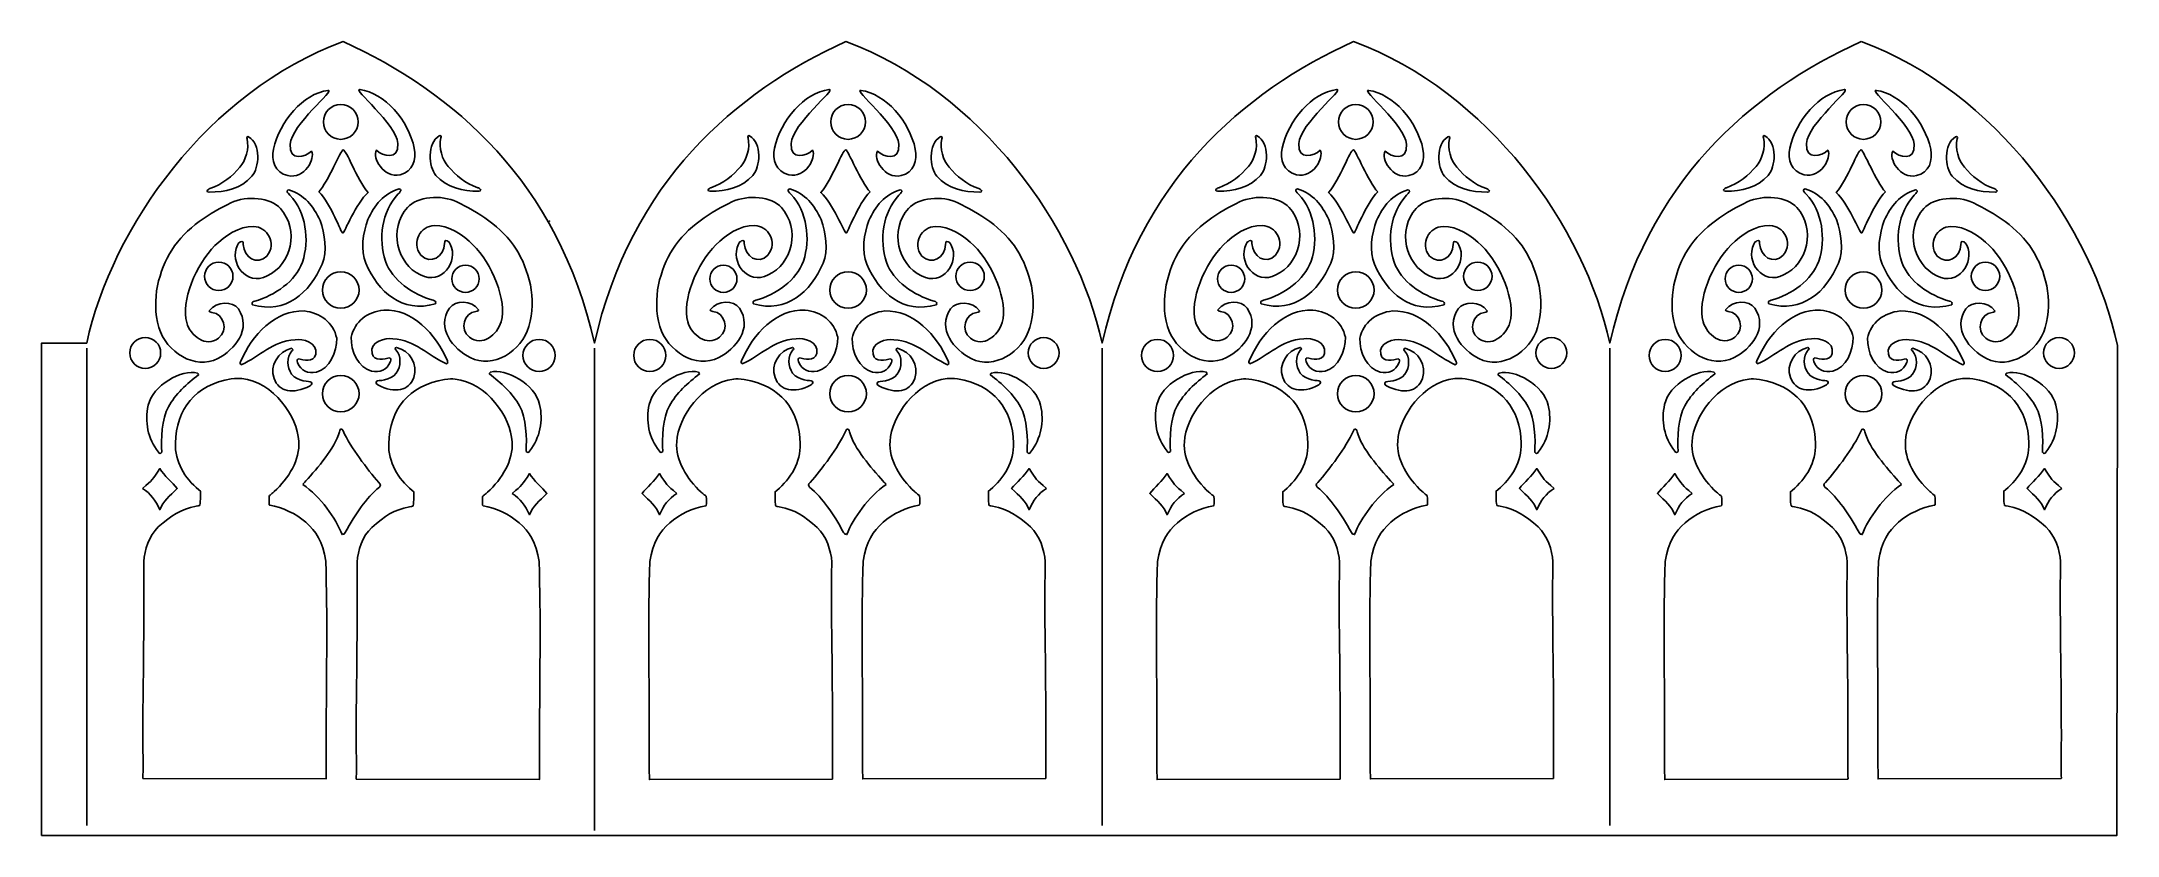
# Model space of a CAD drawing. Header units: centimetres. Extents: x -15.4 to 15.1, y -10.9 to 0.7.
import ezdxf
from ezdxf.lldxf.tags import DXFTag

# ---------------------------------------------------------------- set-up
doc = ezdxf.new("R2010")
doc.units = ezdxf.units.CM
doc.header["$MEASUREMENT"] = 0
doc.layers.add('Layer 1', color=7, linetype='Continuous')
tags = doc.linetypes.add('New Line1', pattern=[0.3, 0.1, -0.2]).pattern_tags.tags
tags[6:7] = [DXFTag(74, 4), DXFTag(75, 0), DXFTag(340, '0'), DXFTag(46, 1.0), DXFTag(50, 0.0), DXFTag(44, 0.0), DXFTag(45, 0.0)]
tags[4:5] = [DXFTag(74, 4), DXFTag(75, 0), DXFTag(340, '0'), DXFTag(46, 1.0), DXFTag(50, 0.0), DXFTag(44, 0.0), DXFTag(45, 0.0)]
tags = doc.linetypes.add('New Line2', pattern=[0.3, 0.1, -0.2]).pattern_tags.tags
tags[6:7] = [DXFTag(74, 4), DXFTag(75, 0), DXFTag(340, '0'), DXFTag(46, 1.0), DXFTag(50, 0.0), DXFTag(44, 0.0), DXFTag(45, 0.0)]
tags[4:5] = [DXFTag(74, 4), DXFTag(75, 0), DXFTag(340, '0'), DXFTag(46, 1.0), DXFTag(50, 0.0), DXFTag(44, 0.0), DXFTag(45, 0.0)]
tags = doc.linetypes.add('New Line3', pattern=[0.3, 0.1, -0.2]).pattern_tags.tags
tags[6:7] = [DXFTag(74, 4), DXFTag(75, 0), DXFTag(340, '0'), DXFTag(46, 1.0), DXFTag(50, 0.0), DXFTag(44, 0.0), DXFTag(45, 0.0)]
tags[4:5] = [DXFTag(74, 4), DXFTag(75, 0), DXFTag(340, '0'), DXFTag(46, 1.0), DXFTag(50, 0.0), DXFTag(44, 0.0), DXFTag(45, 0.0)]
tags = doc.linetypes.add('New Line4', pattern=[0.3, 0.1, -0.2]).pattern_tags.tags
tags[6:7] = [DXFTag(74, 4), DXFTag(75, 0), DXFTag(340, '0'), DXFTag(46, 1.0), DXFTag(50, 0.0), DXFTag(44, 0.0), DXFTag(45, 0.0)]
tags[4:5] = [DXFTag(74, 4), DXFTag(75, 0), DXFTag(340, '0'), DXFTag(46, 1.0), DXFTag(50, 0.0), DXFTag(44, 0.0), DXFTag(45, 0.0)]
tags = doc.linetypes.add('New Line5', pattern=[0.3, 0.1, -0.2]).pattern_tags.tags
tags[6:7] = [DXFTag(74, 4), DXFTag(75, 0), DXFTag(340, '0'), DXFTag(46, 1.0), DXFTag(50, 0.0), DXFTag(44, 0.0), DXFTag(45, 0.0)]
tags[4:5] = [DXFTag(74, 4), DXFTag(75, 0), DXFTag(340, '0'), DXFTag(46, 1.0), DXFTag(50, 0.0), DXFTag(44, 0.0), DXFTag(45, 0.0)]

msp = doc.modelspace()

# ---------------------------------------------------------------- linework, layer by layer
at = {"layer": 'Layer 1', "color": 31, "lineweight": 25}
for points, knots in [([(11.30965, 0.74421), (13.30037, 0.00691), (14.70124, -1.98381), (15.06989, -3.71647), (15.06989, -3.71647), (15.06989, -3.71647), (15.06118, -10.90517), (15.06118, -10.90517), (15.06118, -10.90517), (15.06118, -10.90517), (7.62549, -10.90517), (7.62549, -10.90517), (7.62549, -10.90517), (7.62549, -10.90517), (0.17873, -10.90517), (0.17873, -10.90517), (0.17873, -10.90517), (0.17873, -10.90517), (-7.27039, -10.90517), (-7.27039, -10.90517), (-7.27039, -10.90517), (-7.27039, -10.90517), (-15.38072, -10.90517), (-15.38072, -10.90517), (-15.38072, -10.90517), (-15.38072, -10.90517), (-15.38072, -3.6796), (-15.38072, -3.6796), (-15.38072, -3.6796), (-15.38072, -3.6796), (-14.71715, -3.6796), (-14.71715, -3.6796), (-14.71715, -3.6796), (-14.3485, -1.98381), (-12.94762, 0.00691), (-10.9569, 0.74421), (-10.9569, 0.74421), (-9.33484, 0.00691), (-7.79972, -1.32281), (-7.27039, -3.6796), (-7.27039, -3.6796), (-6.74105, -1.32281), (-5.20594, 0.00691), (-3.58387, 0.74421), (-3.58387, 0.74421), (-1.59316, 0.00691), (-0.19228, -1.98381), (0.17637, -3.6796), (0.17637, -3.6796), (0.70571, -1.32281), (2.24082, 0.00691), (3.86289, 0.74421), (3.86289, 0.74421), (5.8536, 0.00691), (7.25448, -1.98381), (7.62313, -3.6796), (7.62313, -3.6796), (8.15247, -1.32281), (9.68758, 0.00691), (11.30965, 0.74421)], [0, 0, 0, 0, 0.0625, 0.0625, 0.0625, 0.0625, 0.125, 0.125, 0.125, 0.125, 0.1875, 0.1875, 0.1875, 0.1875, 0.25, 0.25, 0.25, 0.25, 0.3125, 0.3125, 0.3125, 0.3125, 0.375, 0.375, 0.375, 0.375, 0.4375, 0.4375, 0.4375, 0.4375, 0.5, 0.5, 0.5, 0.5, 0.5625, 0.5625, 0.5625, 0.5625, 0.625, 0.625, 0.625, 0.625, 0.6875, 0.6875, 0.6875, 0.6875, 0.75, 0.75, 0.75, 0.75, 0.8125, 0.8125, 0.8125, 0.8125, 0.875, 0.875, 0.875, 0.875, 1, 1, 1, 1]), ([(-11.76863, -1.22348), (-11.95999, -1.17931), (-12.01127, -0.99882), (-11.97701, -0.83512), (-11.97701, -0.83512), (-11.89177, -0.42783), (-11.54044, -0.01932), (-11.17846, 0.02671), (-11.17846, 0.02671), (-11.05592, 0.04229), (-11.71937, -0.47824), (-11.73435, -0.76407), (-11.73435, -0.76407), (-11.74802, -1.02508), (-11.50972, -0.94892), (-11.42158, -0.86592), (-11.42158, -0.86592), (-11.35843, -0.97196), (-11.52232, -1.28033), (-11.76864, -1.22348), (-11.76864, -1.22348), (-11.76864, -1.22348), (-11.76863, -1.22348), (-11.76863, -1.22348)], [0, 0, 0, 0, 0.14285714, 0.14285714, 0.14285714, 0.14285714, 0.28571429, 0.28571429, 0.28571429, 0.28571429, 0.42857143, 0.42857143, 0.42857143, 0.42857143, 0.57142857, 0.57142857, 0.57142857, 0.57142857, 0.71428571, 0.71428571, 0.71428571, 0.71428571, 1, 1, 1, 1]), ([(-10.1209, -1.20964), (-9.92954, -1.16547), (-9.87826, -0.98498), (-9.91252, -0.82128), (-9.91252, -0.82128), (-9.99776, -0.41399), (-10.34909, -0.00548), (-10.71107, 0.04055), (-10.71107, 0.04055), (-10.83361, 0.05613), (-10.17016, -0.4644), (-10.15518, -0.75023), (-10.15518, -0.75023), (-10.14151, -1.01124), (-10.37981, -0.93508), (-10.46795, -0.85208), (-10.46795, -0.85208), (-10.5311, -0.95812), (-10.36721, -1.26649), (-10.12089, -1.20964), (-10.12089, -1.20964), (-10.12089, -1.20964), (-10.1209, -1.20964), (-10.1209, -1.20964)], [0, 0, 0, 0, 0.14285714, 0.14285714, 0.14285714, 0.14285714, 0.28571429, 0.28571429, 0.28571429, 0.28571429, 0.42857143, 0.42857143, 0.42857143, 0.42857143, 0.57142857, 0.57142857, 0.57142857, 0.57142857, 0.71428571, 0.71428571, 0.71428571, 0.71428571, 1, 1, 1, 1]), ([(-4.41987, -1.20964), (-4.61123, -1.16547), (-4.66251, -0.98498), (-4.62825, -0.82128), (-4.62825, -0.82128), (-4.54301, -0.41399), (-4.19168, -0.00548), (-3.8297, 0.04055), (-3.8297, 0.04055), (-3.70716, 0.05613), (-4.37061, -0.4644), (-4.38559, -0.75023), (-4.38559, -0.75023), (-4.39926, -1.01124), (-4.16096, -0.93508), (-4.07282, -0.85208), (-4.07282, -0.85208), (-4.00967, -0.95812), (-4.17356, -1.26649), (-4.41988, -1.20964), (-4.41988, -1.20964), (-4.41988, -1.20964), (-4.41987, -1.20964), (-4.41987, -1.20964)], [0, 0, 0, 0, 0.14285714, 0.14285714, 0.14285714, 0.14285714, 0.28571429, 0.28571429, 0.28571429, 0.28571429, 0.42857143, 0.42857143, 0.42857143, 0.42857143, 0.57142857, 0.57142857, 0.57142857, 0.57142857, 0.71428571, 0.71428571, 0.71428571, 0.71428571, 1, 1, 1, 1]), ([(-2.77214, -1.22348), (-2.58078, -1.17931), (-2.5295, -0.99882), (-2.56376, -0.83512), (-2.56376, -0.83512), (-2.649, -0.42783), (-3.00033, -0.01932), (-3.36231, 0.02671), (-3.36231, 0.02671), (-3.48485, 0.04229), (-2.8214, -0.47824), (-2.80642, -0.76407), (-2.80642, -0.76407), (-2.79275, -1.02508), (-3.03105, -0.94892), (-3.11919, -0.86592), (-3.11919, -0.86592), (-3.18234, -0.97196), (-3.01845, -1.28033), (-2.77213, -1.22348), (-2.77213, -1.22348), (-2.77213, -1.22348), (-2.77214, -1.22348), (-2.77214, -1.22348)], [0, 0, 0, 0, 0.14285714, 0.14285714, 0.14285714, 0.14285714, 0.28571429, 0.28571429, 0.28571429, 0.28571429, 0.42857143, 0.42857143, 0.42857143, 0.42857143, 0.57142857, 0.57142857, 0.57142857, 0.57142857, 0.71428571, 0.71428571, 0.71428571, 0.71428571, 1, 1, 1, 1]), ([(3.02688, -1.20964), (2.83552, -1.16547), (2.78424, -0.98498), (2.8185, -0.82128), (2.8185, -0.82128), (2.90374, -0.41399), (3.25507, -0.00548), (3.61705, 0.04055), (3.61705, 0.04055), (3.73959, 0.05613), (3.07614, -0.4644), (3.06116, -0.75023), (3.06116, -0.75023), (3.04749, -1.01124), (3.28579, -0.93508), (3.37393, -0.85208), (3.37393, -0.85208), (3.43708, -0.95812), (3.27319, -1.26649), (3.02687, -1.20964), (3.02687, -1.20964), (3.02687, -1.20964), (3.02688, -1.20964), (3.02688, -1.20964)], [0, 0, 0, 0, 0.14285714, 0.14285714, 0.14285714, 0.14285714, 0.28571429, 0.28571429, 0.28571429, 0.28571429, 0.42857143, 0.42857143, 0.42857143, 0.42857143, 0.57142857, 0.57142857, 0.57142857, 0.57142857, 0.71428571, 0.71428571, 0.71428571, 0.71428571, 1, 1, 1, 1]), ([(4.67462, -1.22348), (4.86598, -1.17931), (4.91726, -0.99882), (4.883, -0.83512), (4.883, -0.83512), (4.79776, -0.42783), (4.44643, -0.01932), (4.08445, 0.02671), (4.08445, 0.02671), (3.96191, 0.04229), (4.62536, -0.47824), (4.64034, -0.76407), (4.64034, -0.76407), (4.65401, -1.02508), (4.41571, -0.94892), (4.32757, -0.86592), (4.32757, -0.86592), (4.26442, -0.97196), (4.42831, -1.28033), (4.67463, -1.22348), (4.67463, -1.22348), (4.67463, -1.22348), (4.67462, -1.22348), (4.67462, -1.22348)], [0, 0, 0, 0, 0.14285714, 0.14285714, 0.14285714, 0.14285714, 0.28571429, 0.28571429, 0.28571429, 0.28571429, 0.42857143, 0.42857143, 0.42857143, 0.42857143, 0.57142857, 0.57142857, 0.57142857, 0.57142857, 0.71428571, 0.71428571, 0.71428571, 0.71428571, 1, 1, 1, 1]), ([(10.47364, -1.20964), (10.28228, -1.16547), (10.231, -0.98498), (10.26526, -0.82128), (10.26526, -0.82128), (10.3505, -0.41399), (10.70183, -0.00548), (11.06381, 0.04055), (11.06381, 0.04055), (11.18635, 0.05613), (10.5229, -0.4644), (10.50792, -0.75023), (10.50792, -0.75023), (10.49425, -1.01124), (10.73255, -0.93508), (10.82069, -0.85208), (10.82069, -0.85208), (10.88384, -0.95812), (10.71995, -1.26649), (10.47363, -1.20964), (10.47363, -1.20964), (10.47363, -1.20964), (10.47364, -1.20964), (10.47364, -1.20964)], [0, 0, 0, 0, 0.14285714, 0.14285714, 0.14285714, 0.14285714, 0.28571429, 0.28571429, 0.28571429, 0.28571429, 0.42857143, 0.42857143, 0.42857143, 0.42857143, 0.57142857, 0.57142857, 0.57142857, 0.57142857, 0.71428571, 0.71428571, 0.71428571, 0.71428571, 1, 1, 1, 1]), ([(12.12138, -1.22348), (12.31274, -1.17931), (12.36402, -0.99882), (12.32976, -0.83512), (12.32976, -0.83512), (12.24452, -0.42783), (11.89319, -0.01932), (11.53121, 0.02671), (11.53121, 0.02671), (11.40867, 0.04229), (12.07212, -0.47824), (12.0871, -0.76407), (12.0871, -0.76407), (12.10077, -1.02508), (11.86247, -0.94892), (11.77433, -0.86592), (11.77433, -0.86592), (11.71118, -0.97196), (11.87507, -1.28033), (12.12139, -1.22348), (12.12139, -1.22348), (12.12139, -1.22348), (12.12138, -1.22348), (12.12138, -1.22348)], [0, 0, 0, 0, 0.14285714, 0.14285714, 0.14285714, 0.14285714, 0.28571429, 0.28571429, 0.28571429, 0.28571429, 0.42857143, 0.42857143, 0.42857143, 0.42857143, 0.57142857, 0.57142857, 0.57142857, 0.57142857, 0.71428571, 0.71428571, 0.71428571, 0.71428571, 1, 1, 1, 1]), ([(-10.73571, -0.43547), (-10.73571, -0.57664), (-10.85015, -0.69109), (-10.99133, -0.69109), (-10.99133, -0.69109), (-11.1325, -0.69109), (-11.24695, -0.57665), (-11.24695, -0.43547), (-11.24695, -0.43547), (-11.24695, -0.2943), (-11.13251, -0.17985), (-10.99133, -0.17985), (-10.99133, -0.17985), (-10.85016, -0.17985), (-10.73571, -0.29429), (-10.73571, -0.43547)], [0, 0, 0, 0, 0.2, 0.2, 0.2, 0.2, 0.4, 0.4, 0.4, 0.4, 0.6, 0.6, 0.6, 0.6, 1, 1, 1, 1]), ([(-3.80506, -0.43547), (-3.80506, -0.57664), (-3.69062, -0.69109), (-3.54944, -0.69109), (-3.54944, -0.69109), (-3.40827, -0.69109), (-3.29382, -0.57665), (-3.29382, -0.43547), (-3.29382, -0.43547), (-3.29382, -0.2943), (-3.40826, -0.17985), (-3.54944, -0.17985), (-3.54944, -0.17985), (-3.69061, -0.17985), (-3.80506, -0.29429), (-3.80506, -0.43547)], [0, 0, 0, 0, 0.2, 0.2, 0.2, 0.2, 0.4, 0.4, 0.4, 0.4, 0.6, 0.6, 0.6, 0.6, 1, 1, 1, 1]), ([(3.64169, -0.43547), (3.64169, -0.57664), (3.75613, -0.69109), (3.89731, -0.69109), (3.89731, -0.69109), (4.03848, -0.69109), (4.15293, -0.57665), (4.15293, -0.43547), (4.15293, -0.43547), (4.15293, -0.2943), (4.03849, -0.17985), (3.89731, -0.17985), (3.89731, -0.17985), (3.75614, -0.17985), (3.64169, -0.29429), (3.64169, -0.43547)], [0, 0, 0, 0, 0.2, 0.2, 0.2, 0.2, 0.4, 0.4, 0.4, 0.4, 0.6, 0.6, 0.6, 0.6, 1, 1, 1, 1]), ([(11.08845, -0.43547), (11.08845, -0.57664), (11.2029, -0.69109), (11.34407, -0.69109), (11.34407, -0.69109), (11.48524, -0.69109), (11.59969, -0.57665), (11.59969, -0.43547), (11.59969, -0.43547), (11.59969, -0.2943), (11.48524, -0.17985), (11.34407, -0.17985), (11.34407, -0.17985), (11.2029, -0.17985), (11.08845, -0.29429), (11.08845, -0.43547)], [0, 0, 0, 0, 0.2, 0.2, 0.2, 0.2, 0.4, 0.4, 0.4, 0.4, 0.6, 0.6, 0.6, 0.6, 1, 1, 1, 1]), ([(-12.29451, -1.23389), (-12.18537, -1.1118), (-12.16054, -0.7551), (-12.34306, -0.65484), (-12.34306, -0.65484), (-12.3561, -0.64791), (-12.35663, -0.64791), (-12.36391, -0.65449), (-12.36391, -0.65449), (-12.37243, -0.6622), (-12.37371, -0.67552), (-12.36651, -0.68149), (-12.36651, -0.68149), (-12.33006, -0.82506), (-12.38788, -1.00626), (-12.47238, -1.10149), (-12.47238, -1.10149), (-12.58434, -1.22768), (-12.72396, -1.35352), (-12.90961, -1.41435), (-12.90961, -1.41435), (-12.9135, -1.41435), (-12.92416, -1.4193), (-12.9333, -1.42536), (-12.9333, -1.42536), (-12.96234, -1.4446), (-12.95824, -1.46299), (-12.92405, -1.4668), (-12.92405, -1.4668), (-12.68328, -1.46523), (-12.45712, -1.41577), (-12.29452, -1.23388), (-12.29452, -1.23388), (-12.29452, -1.23388), (-12.29451, -1.23389), (-12.29451, -1.23389)], [0, 0, 0, 0, 0.1, 0.1, 0.1, 0.1, 0.2, 0.2, 0.2, 0.2, 0.3, 0.3, 0.3, 0.3, 0.4, 0.4, 0.4, 0.4, 0.5, 0.5, 0.5, 0.5, 0.6, 0.6, 0.6, 0.6, 0.7, 0.7, 0.7, 0.7, 0.8, 0.8, 0.8, 0.8, 1, 1, 1, 1]), ([(-11.31318, -1.46082), (-11.1794, -1.31697), (-10.98905, -0.84825), (-10.95768, -0.84605), (-10.95768, -0.84605), (-10.90643, -0.84245), (-10.76381, -1.2685), (-10.59104, -1.4725), (-10.59104, -1.4725), (-10.76483, -1.61856), (-10.93692, -2.06521), (-10.96235, -2.06646), (-10.96235, -2.06646), (-10.9867, -2.06766), (-11.13175, -1.63986), (-11.31318, -1.46082)], [0, 0, 0, 0, 0.2, 0.2, 0.2, 0.2, 0.4, 0.4, 0.4, 0.4, 0.6, 0.6, 0.6, 0.6, 1, 1, 1, 1]), ([(-9.59502, -1.22006), (-9.70416, -1.09797), (-9.72899, -0.74127), (-9.54647, -0.64101), (-9.54647, -0.64101), (-9.53343, -0.63408), (-9.5329, -0.63408), (-9.52562, -0.64066), (-9.52562, -0.64066), (-9.5171, -0.64837), (-9.51582, -0.66169), (-9.52302, -0.66766), (-9.52302, -0.66766), (-9.55947, -0.81123), (-9.50165, -0.99243), (-9.41715, -1.08766), (-9.41715, -1.08766), (-9.30519, -1.21385), (-9.16557, -1.33969), (-8.97992, -1.40052), (-8.97992, -1.40052), (-8.97603, -1.40052), (-8.96537, -1.40547), (-8.95623, -1.41153), (-8.95623, -1.41153), (-8.92719, -1.43077), (-8.93129, -1.44916), (-8.96548, -1.45297), (-8.96548, -1.45297), (-9.20625, -1.4514), (-9.43241, -1.40194), (-9.59501, -1.22005), (-9.59501, -1.22005), (-9.59501, -1.22005), (-9.59502, -1.22006), (-9.59502, -1.22006)], [0, 0, 0, 0, 0.1, 0.1, 0.1, 0.1, 0.2, 0.2, 0.2, 0.2, 0.3, 0.3, 0.3, 0.3, 0.4, 0.4, 0.4, 0.4, 0.5, 0.5, 0.5, 0.5, 0.6, 0.6, 0.6, 0.6, 0.7, 0.7, 0.7, 0.7, 0.8, 0.8, 0.8, 0.8, 1, 1, 1, 1]), ([(-4.94575, -1.22006), (-4.83661, -1.09797), (-4.81178, -0.74127), (-4.9943, -0.64101), (-4.9943, -0.64101), (-5.00734, -0.63408), (-5.00787, -0.63408), (-5.01515, -0.64066), (-5.01515, -0.64066), (-5.02367, -0.64837), (-5.02495, -0.66169), (-5.01775, -0.66766), (-5.01775, -0.66766), (-4.9813, -0.81123), (-5.03912, -0.99243), (-5.12362, -1.08766), (-5.12362, -1.08766), (-5.23558, -1.21385), (-5.3752, -1.33969), (-5.56085, -1.40052), (-5.56085, -1.40052), (-5.56474, -1.40052), (-5.5754, -1.40547), (-5.58454, -1.41153), (-5.58454, -1.41153), (-5.61358, -1.43077), (-5.60948, -1.44916), (-5.57529, -1.45297), (-5.57529, -1.45297), (-5.33452, -1.4514), (-5.10836, -1.40194), (-4.94576, -1.22005), (-4.94576, -1.22005), (-4.94576, -1.22005), (-4.94575, -1.22006), (-4.94575, -1.22006)], [0, 0, 0, 0, 0.1, 0.1, 0.1, 0.1, 0.2, 0.2, 0.2, 0.2, 0.3, 0.3, 0.3, 0.3, 0.4, 0.4, 0.4, 0.4, 0.5, 0.5, 0.5, 0.5, 0.6, 0.6, 0.6, 0.6, 0.7, 0.7, 0.7, 0.7, 0.8, 0.8, 0.8, 0.8, 1, 1, 1, 1]), ([(-3.2276, -1.46082), (-3.36138, -1.31697), (-3.55173, -0.84825), (-3.5831, -0.84605), (-3.5831, -0.84605), (-3.63435, -0.84245), (-3.77697, -1.2685), (-3.94974, -1.4725), (-3.94974, -1.4725), (-3.77595, -1.61856), (-3.60386, -2.06521), (-3.57843, -2.06646), (-3.57843, -2.06646), (-3.55408, -2.06766), (-3.40903, -1.63986), (-3.2276, -1.46082)], [0, 0, 0, 0, 0.2, 0.2, 0.2, 0.2, 0.4, 0.4, 0.4, 0.4, 0.6, 0.6, 0.6, 0.6, 1, 1, 1, 1]), ([(-2.24627, -1.23389), (-2.35541, -1.1118), (-2.38024, -0.7551), (-2.19772, -0.65484), (-2.19772, -0.65484), (-2.18468, -0.64791), (-2.18415, -0.64791), (-2.17687, -0.65449), (-2.17687, -0.65449), (-2.16835, -0.6622), (-2.16707, -0.67552), (-2.17427, -0.68149), (-2.17427, -0.68149), (-2.21072, -0.82506), (-2.1529, -1.00626), (-2.0684, -1.10149), (-2.0684, -1.10149), (-1.95644, -1.22768), (-1.81682, -1.35352), (-1.63117, -1.41435), (-1.63117, -1.41435), (-1.62728, -1.41435), (-1.61662, -1.4193), (-1.60748, -1.42536), (-1.60748, -1.42536), (-1.57844, -1.4446), (-1.58254, -1.46299), (-1.61673, -1.4668), (-1.61673, -1.4668), (-1.8575, -1.46523), (-2.08366, -1.41577), (-2.24626, -1.23388), (-2.24626, -1.23388), (-2.24626, -1.23388), (-2.24627, -1.23389), (-2.24627, -1.23389)], [0, 0, 0, 0, 0.1, 0.1, 0.1, 0.1, 0.2, 0.2, 0.2, 0.2, 0.3, 0.3, 0.3, 0.3, 0.4, 0.4, 0.4, 0.4, 0.5, 0.5, 0.5, 0.5, 0.6, 0.6, 0.6, 0.6, 0.7, 0.7, 0.7, 0.7, 0.8, 0.8, 0.8, 0.8, 1, 1, 1, 1]), ([(2.50101, -1.22006), (2.61015, -1.09797), (2.63498, -0.74127), (2.45246, -0.64101), (2.45246, -0.64101), (2.43942, -0.63408), (2.43889, -0.63408), (2.43161, -0.64066), (2.43161, -0.64066), (2.42309, -0.64837), (2.42181, -0.66169), (2.42901, -0.66766), (2.42901, -0.66766), (2.46546, -0.81123), (2.40764, -0.99243), (2.32314, -1.08766), (2.32314, -1.08766), (2.21118, -1.21385), (2.07156, -1.33969), (1.88591, -1.40052), (1.88591, -1.40052), (1.88202, -1.40052), (1.87136, -1.40547), (1.86222, -1.41153), (1.86222, -1.41153), (1.83318, -1.43077), (1.83728, -1.44916), (1.87147, -1.45297), (1.87147, -1.45297), (2.11224, -1.4514), (2.3384, -1.40194), (2.501, -1.22005), (2.501, -1.22005), (2.501, -1.22005), (2.50101, -1.22006), (2.50101, -1.22006)], [0, 0, 0, 0, 0.1, 0.1, 0.1, 0.1, 0.2, 0.2, 0.2, 0.2, 0.3, 0.3, 0.3, 0.3, 0.4, 0.4, 0.4, 0.4, 0.5, 0.5, 0.5, 0.5, 0.6, 0.6, 0.6, 0.6, 0.7, 0.7, 0.7, 0.7, 0.8, 0.8, 0.8, 0.8, 1, 1, 1, 1]), ([(4.21916, -1.46082), (4.08538, -1.31697), (3.89503, -0.84825), (3.86366, -0.84605), (3.86366, -0.84605), (3.81241, -0.84245), (3.66979, -1.2685), (3.49702, -1.4725), (3.49702, -1.4725), (3.67081, -1.61856), (3.8429, -2.06521), (3.86833, -2.06646), (3.86833, -2.06646), (3.89268, -2.06766), (4.03773, -1.63986), (4.21916, -1.46082)], [0, 0, 0, 0, 0.2, 0.2, 0.2, 0.2, 0.4, 0.4, 0.4, 0.4, 0.6, 0.6, 0.6, 0.6, 1, 1, 1, 1]), ([(5.20049, -1.23389), (5.09134, -1.1118), (5.06652, -0.7551), (5.24904, -0.65484), (5.24904, -0.65484), (5.26208, -0.64791), (5.26261, -0.64791), (5.26989, -0.65449), (5.26989, -0.65449), (5.2784, -0.6622), (5.27969, -0.67552), (5.27249, -0.68149), (5.27249, -0.68149), (5.23604, -0.82506), (5.29386, -1.00626), (5.37836, -1.10149), (5.37836, -1.10149), (5.49032, -1.22768), (5.62994, -1.35352), (5.81559, -1.41435), (5.81559, -1.41435), (5.81948, -1.41435), (5.83014, -1.4193), (5.83928, -1.42536), (5.83928, -1.42536), (5.86832, -1.4446), (5.86421, -1.46299), (5.83003, -1.4668), (5.83003, -1.4668), (5.58926, -1.46523), (5.3631, -1.41577), (5.20051, -1.23388), (5.20051, -1.23388), (5.20051, -1.23388), (5.20049, -1.23389), (5.20049, -1.23389)], [0, 0, 0, 0, 0.1, 0.1, 0.1, 0.1, 0.2, 0.2, 0.2, 0.2, 0.3, 0.3, 0.3, 0.3, 0.4, 0.4, 0.4, 0.4, 0.5, 0.5, 0.5, 0.5, 0.6, 0.6, 0.6, 0.6, 0.7, 0.7, 0.7, 0.7, 0.8, 0.8, 0.8, 0.8, 1, 1, 1, 1]), ([(9.94777, -1.22006), (10.05691, -1.09797), (10.08174, -0.74127), (9.89922, -0.64101), (9.89922, -0.64101), (9.88618, -0.63408), (9.88566, -0.63408), (9.87837, -0.64066), (9.87837, -0.64066), (9.86985, -0.64837), (9.86857, -0.66169), (9.87577, -0.66766), (9.87577, -0.66766), (9.91222, -0.81123), (9.8544, -0.99243), (9.7699, -1.08766), (9.7699, -1.08766), (9.65794, -1.21385), (9.51832, -1.33969), (9.33267, -1.40052), (9.33267, -1.40052), (9.32878, -1.40052), (9.31812, -1.40547), (9.30898, -1.41153), (9.30898, -1.41153), (9.27994, -1.43077), (9.28404, -1.44916), (9.31823, -1.45297), (9.31823, -1.45297), (9.559, -1.4514), (9.78516, -1.40194), (9.94776, -1.22005), (9.94776, -1.22005), (9.94776, -1.22005), (9.94777, -1.22006), (9.94777, -1.22006)], [0, 0, 0, 0, 0.1, 0.1, 0.1, 0.1, 0.2, 0.2, 0.2, 0.2, 0.3, 0.3, 0.3, 0.3, 0.4, 0.4, 0.4, 0.4, 0.5, 0.5, 0.5, 0.5, 0.6, 0.6, 0.6, 0.6, 0.7, 0.7, 0.7, 0.7, 0.8, 0.8, 0.8, 0.8, 1, 1, 1, 1]), ([(11.66592, -1.46082), (11.53214, -1.31697), (11.34179, -0.84825), (11.31042, -0.84605), (11.31042, -0.84605), (11.25917, -0.84245), (11.11655, -1.2685), (10.94378, -1.4725), (10.94378, -1.4725), (11.11757, -1.61856), (11.28966, -2.06521), (11.31509, -2.06646), (11.31509, -2.06646), (11.33944, -2.06766), (11.48449, -1.63986), (11.66592, -1.46082)], [0, 0, 0, 0, 0.2, 0.2, 0.2, 0.2, 0.4, 0.4, 0.4, 0.4, 0.6, 0.6, 0.6, 0.6, 1, 1, 1, 1]), ([(12.64725, -1.23389), (12.53811, -1.1118), (12.51328, -0.7551), (12.6958, -0.65484), (12.6958, -0.65484), (12.70884, -0.64791), (12.70936, -0.64791), (12.71665, -0.65449), (12.71665, -0.65449), (12.72517, -0.6622), (12.72645, -0.67552), (12.71925, -0.68149), (12.71925, -0.68149), (12.6828, -0.82506), (12.74062, -1.00626), (12.82512, -1.10149), (12.82512, -1.10149), (12.93708, -1.22768), (13.0767, -1.35352), (13.26235, -1.41435), (13.26235, -1.41435), (13.26624, -1.41435), (13.2769, -1.4193), (13.28604, -1.42536), (13.28604, -1.42536), (13.31508, -1.4446), (13.31098, -1.46299), (13.27679, -1.4668), (13.27679, -1.4668), (13.03602, -1.46523), (12.80986, -1.41577), (12.64726, -1.23388), (12.64726, -1.23388), (12.64726, -1.23388), (12.64725, -1.23389), (12.64725, -1.23389)], [0, 0, 0, 0, 0.1, 0.1, 0.1, 0.1, 0.2, 0.2, 0.2, 0.2, 0.3, 0.3, 0.3, 0.3, 0.4, 0.4, 0.4, 0.4, 0.5, 0.5, 0.5, 0.5, 0.6, 0.6, 0.6, 0.6, 0.7, 0.7, 0.7, 0.7, 0.8, 0.8, 0.8, 0.8, 1, 1, 1, 1]), ([(-13.6585, -3.45133), (-13.77982, -3.04346), (-13.65427, -2.60958), (-13.47038, -2.31578), (-13.47038, -2.31578), (-13.26603, -1.98928), (-12.89321, -1.76132), (-12.60306, -1.62306), (-12.60306, -1.62306), (-12.36893, -1.51149), (-12.01787, -1.54642), (-11.87747, -1.70379), (-11.87747, -1.70379), (-11.59388, -2.02167), (-11.71599, -2.52899), (-12.06924, -2.69518), (-12.06924, -2.69518), (-12.37451, -2.85064), (-12.63399, -2.50347), (-12.50503, -2.24265), (-12.50503, -2.24265), (-12.49048, -2.21366), (-12.48026, -2.20284), (-12.46098, -2.19604), (-12.46098, -2.19604), (-12.42788, -2.18436), (-12.42304, -2.18883), (-12.42155, -2.23246), (-12.42155, -2.23246), (-12.4151, -2.4285), (-12.21695, -2.55051), (-12.0746, -2.40301), (-12.0746, -2.40301), (-11.91943, -2.21127), (-12.07543, -1.97524), (-12.2705, -1.96928), (-12.2705, -1.96928), (-12.48027, -1.96287), (-12.69163, -2.10914), (-12.83664, -2.25068), (-12.83664, -2.25068), (-13.11335, -2.52076), (-13.34278, -3.07758), (-13.25142, -3.38021), (-13.25142, -3.38021), (-13.19311, -3.57335), (-12.97379, -3.75208), (-12.78569, -3.60828), (-12.78569, -3.60828), (-12.63639, -3.49414), (-12.70386, -3.24769), (-12.88128, -3.22995), (-12.88128, -3.22995), (-12.90632, -3.22794), (-12.9201, -3.22009), (-12.91995, -3.20791), (-12.91995, -3.20791), (-12.81493, -3.06093), (-12.57475, -3.06008), (-12.49337, -3.17981), (-12.49337, -3.17981), (-12.29226, -3.47569), (-12.54799, -3.78039), (-12.79672, -3.90743), (-12.79672, -3.90743), (-13.13211, -4.07873), (-13.5511, -3.81238), (-13.6585, -3.45133)], [0, 0, 0, 0, 0.05555556, 0.05555556, 0.05555556, 0.05555556, 0.11111111, 0.11111111, 0.11111111, 0.11111111, 0.16666667, 0.16666667, 0.16666667, 0.16666667, 0.22222222, 0.22222222, 0.22222222, 0.22222222, 0.27777778, 0.27777778, 0.27777778, 0.27777778, 0.33333333, 0.33333333, 0.33333333, 0.33333333, 0.38888889, 0.38888889, 0.38888889, 0.38888889, 0.44444444, 0.44444444, 0.44444444, 0.44444444, 0.5, 0.5, 0.5, 0.5, 0.55555556, 0.55555556, 0.55555556, 0.55555556, 0.61111111, 0.61111111, 0.61111111, 0.61111111, 0.66666667, 0.66666667, 0.66666667, 0.66666667, 0.72222222, 0.72222222, 0.72222222, 0.72222222, 0.77777778, 0.77777778, 0.77777778, 0.77777778, 0.83333333, 0.83333333, 0.83333333, 0.83333333, 0.88888889, 0.88888889, 0.88888889, 0.88888889, 1, 1, 1, 1]), ([(-12.28808, -3.11885), (-12.28929, -3.11764), (-12.29028, -3.1088), (-12.29028, -3.09921), (-12.29028, -3.09921), (-12.29028, -3.07811), (-12.28695, -3.07516), (-12.25392, -3.06695), (-12.25392, -3.06695), (-11.95291, -2.97807), (-11.65567, -2.77524), (-11.55366, -2.49268), (-11.55366, -2.49268), (-11.44597, -2.16846), (-11.50054, -1.75944), (-11.73675, -1.51036), (-11.73675, -1.51036), (-11.77083, -1.47461), (-11.77956, -1.46333), (-11.77956, -1.45509), (-11.77956, -1.45509), (-11.77956, -1.44152), (-11.76927, -1.43264), (-11.75377, -1.43283), (-11.75377, -1.43283), (-11.53267, -1.49498), (-11.38808, -1.67614), (-11.29559, -1.88267), (-11.29559, -1.88267), (-11.22773, -2.0757), (-11.18092, -2.32992), (-11.26549, -2.52395), (-11.26549, -2.52395), (-11.4524, -2.9497), (-11.7934, -3.25672), (-12.28807, -3.11885), (-12.28807, -3.11885), (-12.28807, -3.11885), (-12.28808, -3.11885), (-12.28808, -3.11885)], [0, 0, 0, 0, 0.09090909, 0.09090909, 0.09090909, 0.09090909, 0.18181818, 0.18181818, 0.18181818, 0.18181818, 0.27272727, 0.27272727, 0.27272727, 0.27272727, 0.36363636, 0.36363636, 0.36363636, 0.36363636, 0.45454545, 0.45454545, 0.45454545, 0.45454545, 0.54545455, 0.54545455, 0.54545455, 0.54545455, 0.63636364, 0.63636364, 0.63636364, 0.63636364, 0.72727273, 0.72727273, 0.72727273, 0.72727273, 0.81818182, 0.81818182, 0.81818182, 0.81818182, 1, 1, 1, 1]), ([(-9.60146, -3.10502), (-9.60025, -3.10381), (-9.59926, -3.09497), (-9.59926, -3.08538), (-9.59926, -3.08538), (-9.59926, -3.06428), (-9.60259, -3.06133), (-9.63562, -3.05312), (-9.63562, -3.05312), (-9.93663, -2.96424), (-10.23387, -2.76141), (-10.33588, -2.47885), (-10.33588, -2.47885), (-10.44357, -2.15463), (-10.389, -1.74561), (-10.15279, -1.49653), (-10.15279, -1.49653), (-10.11871, -1.46078), (-10.10998, -1.4495), (-10.10998, -1.44126), (-10.10998, -1.44126), (-10.10998, -1.42769), (-10.12027, -1.41881), (-10.13577, -1.419), (-10.13577, -1.419), (-10.35687, -1.48115), (-10.50146, -1.66231), (-10.59395, -1.86884), (-10.59395, -1.86884), (-10.66181, -2.06187), (-10.70862, -2.31609), (-10.62405, -2.51012), (-10.62405, -2.51012), (-10.43714, -2.93587), (-10.09614, -3.24289), (-9.60147, -3.10502), (-9.60147, -3.10502), (-9.60147, -3.10502), (-9.60146, -3.10502), (-9.60146, -3.10502)], [0, 0, 0, 0, 0.09090909, 0.09090909, 0.09090909, 0.09090909, 0.18181818, 0.18181818, 0.18181818, 0.18181818, 0.27272727, 0.27272727, 0.27272727, 0.27272727, 0.36363636, 0.36363636, 0.36363636, 0.36363636, 0.45454545, 0.45454545, 0.45454545, 0.45454545, 0.54545455, 0.54545455, 0.54545455, 0.54545455, 0.63636364, 0.63636364, 0.63636364, 0.63636364, 0.72727273, 0.72727273, 0.72727273, 0.72727273, 0.81818182, 0.81818182, 0.81818182, 0.81818182, 1, 1, 1, 1]), ([(-8.23104, -3.4375), (-8.10972, -3.02963), (-8.23527, -2.59575), (-8.41916, -2.30195), (-8.41916, -2.30195), (-8.62351, -1.97545), (-8.99633, -1.74749), (-9.28648, -1.60923), (-9.28648, -1.60923), (-9.52061, -1.49766), (-9.87167, -1.53259), (-10.01207, -1.68996), (-10.01207, -1.68996), (-10.29566, -2.00784), (-10.17355, -2.51516), (-9.8203, -2.68135), (-9.8203, -2.68135), (-9.51503, -2.83681), (-9.25555, -2.48964), (-9.38451, -2.22882), (-9.38451, -2.22882), (-9.39906, -2.19983), (-9.40928, -2.18901), (-9.42856, -2.18221), (-9.42856, -2.18221), (-9.46166, -2.17053), (-9.4665, -2.175), (-9.46799, -2.21863), (-9.46799, -2.21863), (-9.47444, -2.41467), (-9.67259, -2.53668), (-9.81494, -2.38918), (-9.81494, -2.38918), (-9.97011, -2.19744), (-9.81411, -1.96141), (-9.61904, -1.95545), (-9.61904, -1.95545), (-9.40927, -1.94904), (-9.19791, -2.09531), (-9.0529, -2.23685), (-9.0529, -2.23685), (-8.77619, -2.50693), (-8.54676, -3.06375), (-8.63812, -3.36638), (-8.63812, -3.36638), (-8.69643, -3.55952), (-8.91575, -3.73825), (-9.10385, -3.59445), (-9.10385, -3.59445), (-9.25315, -3.48031), (-9.18568, -3.23386), (-9.00826, -3.21612), (-9.00826, -3.21612), (-8.98322, -3.21411), (-8.96944, -3.20626), (-8.96959, -3.19408), (-8.96959, -3.19408), (-9.07461, -3.0471), (-9.31479, -3.04625), (-9.39617, -3.16598), (-9.39617, -3.16598), (-9.59728, -3.46186), (-9.34155, -3.76656), (-9.09282, -3.8936), (-9.09282, -3.8936), (-8.75743, -4.0649), (-8.33844, -3.79855), (-8.23104, -3.4375)], [0, 0, 0, 0, 0.05555556, 0.05555556, 0.05555556, 0.05555556, 0.11111111, 0.11111111, 0.11111111, 0.11111111, 0.16666667, 0.16666667, 0.16666667, 0.16666667, 0.22222222, 0.22222222, 0.22222222, 0.22222222, 0.27777778, 0.27777778, 0.27777778, 0.27777778, 0.33333333, 0.33333333, 0.33333333, 0.33333333, 0.38888889, 0.38888889, 0.38888889, 0.38888889, 0.44444444, 0.44444444, 0.44444444, 0.44444444, 0.5, 0.5, 0.5, 0.5, 0.55555556, 0.55555556, 0.55555556, 0.55555556, 0.61111111, 0.61111111, 0.61111111, 0.61111111, 0.66666667, 0.66666667, 0.66666667, 0.66666667, 0.72222222, 0.72222222, 0.72222222, 0.72222222, 0.77777778, 0.77777778, 0.77777778, 0.77777778, 0.83333333, 0.83333333, 0.83333333, 0.83333333, 0.88888889, 0.88888889, 0.88888889, 0.88888889, 1, 1, 1, 1]), ([(-6.30974, -3.4375), (-6.43106, -3.02963), (-6.30551, -2.59575), (-6.12162, -2.30195), (-6.12162, -2.30195), (-5.91727, -1.97545), (-5.54445, -1.74749), (-5.2543, -1.60923), (-5.2543, -1.60923), (-5.02017, -1.49766), (-4.66911, -1.53259), (-4.52871, -1.68996), (-4.52871, -1.68996), (-4.24512, -2.00784), (-4.36723, -2.51516), (-4.72048, -2.68135), (-4.72048, -2.68135), (-5.02575, -2.83681), (-5.28523, -2.48964), (-5.15627, -2.22882), (-5.15627, -2.22882), (-5.14172, -2.19983), (-5.1315, -2.18901), (-5.11222, -2.18221), (-5.11222, -2.18221), (-5.07912, -2.17053), (-5.07428, -2.175), (-5.07279, -2.21863), (-5.07279, -2.21863), (-5.06634, -2.41467), (-4.86819, -2.53668), (-4.72584, -2.38918), (-4.72584, -2.38918), (-4.57067, -2.19744), (-4.72667, -1.96141), (-4.92174, -1.95545), (-4.92174, -1.95545), (-5.13151, -1.94904), (-5.34287, -2.09531), (-5.48788, -2.23685), (-5.48788, -2.23685), (-5.76459, -2.50693), (-5.99402, -3.06375), (-5.90266, -3.36638), (-5.90266, -3.36638), (-5.84435, -3.55952), (-5.62503, -3.73825), (-5.43693, -3.59445), (-5.43693, -3.59445), (-5.28763, -3.48031), (-5.3551, -3.23386), (-5.53252, -3.21612), (-5.53252, -3.21612), (-5.55756, -3.21411), (-5.57134, -3.20626), (-5.57119, -3.19408), (-5.57119, -3.19408), (-5.46617, -3.0471), (-5.22599, -3.04625), (-5.14461, -3.16598), (-5.14461, -3.16598), (-4.9435, -3.46186), (-5.19923, -3.76656), (-5.44796, -3.8936), (-5.44796, -3.8936), (-5.78335, -4.0649), (-6.20234, -3.79855), (-6.30974, -3.4375)], [0, 0, 0, 0, 0.05555556, 0.05555556, 0.05555556, 0.05555556, 0.11111111, 0.11111111, 0.11111111, 0.11111111, 0.16666667, 0.16666667, 0.16666667, 0.16666667, 0.22222222, 0.22222222, 0.22222222, 0.22222222, 0.27777778, 0.27777778, 0.27777778, 0.27777778, 0.33333333, 0.33333333, 0.33333333, 0.33333333, 0.38888889, 0.38888889, 0.38888889, 0.38888889, 0.44444444, 0.44444444, 0.44444444, 0.44444444, 0.5, 0.5, 0.5, 0.5, 0.55555556, 0.55555556, 0.55555556, 0.55555556, 0.61111111, 0.61111111, 0.61111111, 0.61111111, 0.66666667, 0.66666667, 0.66666667, 0.66666667, 0.72222222, 0.72222222, 0.72222222, 0.72222222, 0.77777778, 0.77777778, 0.77777778, 0.77777778, 0.83333333, 0.83333333, 0.83333333, 0.83333333, 0.88888889, 0.88888889, 0.88888889, 0.88888889, 1, 1, 1, 1]), ([(-4.93932, -3.10502), (-4.94053, -3.10381), (-4.94152, -3.09497), (-4.94152, -3.08538), (-4.94152, -3.08538), (-4.94152, -3.06428), (-4.93819, -3.06133), (-4.90516, -3.05312), (-4.90516, -3.05312), (-4.60415, -2.96424), (-4.30691, -2.76141), (-4.2049, -2.47885), (-4.2049, -2.47885), (-4.09721, -2.15463), (-4.15178, -1.74561), (-4.38799, -1.49653), (-4.38799, -1.49653), (-4.42207, -1.46078), (-4.4308, -1.4495), (-4.4308, -1.44126), (-4.4308, -1.44126), (-4.4308, -1.42769), (-4.42051, -1.41881), (-4.40501, -1.419), (-4.40501, -1.419), (-4.18391, -1.48115), (-4.03932, -1.66231), (-3.94683, -1.86884), (-3.94683, -1.86884), (-3.87897, -2.06187), (-3.83216, -2.31609), (-3.91673, -2.51012), (-3.91673, -2.51012), (-4.10364, -2.93587), (-4.44464, -3.24289), (-4.93931, -3.10502), (-4.93931, -3.10502), (-4.93931, -3.10502), (-4.93932, -3.10502), (-4.93932, -3.10502)], [0, 0, 0, 0, 0.09090909, 0.09090909, 0.09090909, 0.09090909, 0.18181818, 0.18181818, 0.18181818, 0.18181818, 0.27272727, 0.27272727, 0.27272727, 0.27272727, 0.36363636, 0.36363636, 0.36363636, 0.36363636, 0.45454545, 0.45454545, 0.45454545, 0.45454545, 0.54545455, 0.54545455, 0.54545455, 0.54545455, 0.63636364, 0.63636364, 0.63636364, 0.63636364, 0.72727273, 0.72727273, 0.72727273, 0.72727273, 0.81818182, 0.81818182, 0.81818182, 0.81818182, 1, 1, 1, 1]), ([(-2.2527, -3.11885), (-2.25149, -3.11764), (-2.2505, -3.1088), (-2.2505, -3.09921), (-2.2505, -3.09921), (-2.2505, -3.07811), (-2.25383, -3.07516), (-2.28686, -3.06695), (-2.28686, -3.06695), (-2.58787, -2.97807), (-2.88511, -2.77524), (-2.98712, -2.49268), (-2.98712, -2.49268), (-3.09481, -2.16846), (-3.04024, -1.75944), (-2.80403, -1.51036), (-2.80403, -1.51036), (-2.76995, -1.47461), (-2.76122, -1.46333), (-2.76122, -1.45509), (-2.76122, -1.45509), (-2.76122, -1.44152), (-2.77151, -1.43264), (-2.78701, -1.43283), (-2.78701, -1.43283), (-3.00811, -1.49498), (-3.1527, -1.67614), (-3.24519, -1.88267), (-3.24519, -1.88267), (-3.31305, -2.0757), (-3.35986, -2.32992), (-3.27529, -2.52395), (-3.27529, -2.52395), (-3.08838, -2.9497), (-2.74738, -3.25672), (-2.25271, -3.11885), (-2.25271, -3.11885), (-2.25271, -3.11885), (-2.2527, -3.11885), (-2.2527, -3.11885)], [0, 0, 0, 0, 0.09090909, 0.09090909, 0.09090909, 0.09090909, 0.18181818, 0.18181818, 0.18181818, 0.18181818, 0.27272727, 0.27272727, 0.27272727, 0.27272727, 0.36363636, 0.36363636, 0.36363636, 0.36363636, 0.45454545, 0.45454545, 0.45454545, 0.45454545, 0.54545455, 0.54545455, 0.54545455, 0.54545455, 0.63636364, 0.63636364, 0.63636364, 0.63636364, 0.72727273, 0.72727273, 0.72727273, 0.72727273, 0.81818182, 0.81818182, 0.81818182, 0.81818182, 1, 1, 1, 1]), ([(-0.88228, -3.45133), (-0.76096, -3.04346), (-0.88651, -2.60958), (-1.0704, -2.31578), (-1.0704, -2.31578), (-1.27475, -1.98928), (-1.64757, -1.76132), (-1.93772, -1.62306), (-1.93772, -1.62306), (-2.17185, -1.51149), (-2.52291, -1.54642), (-2.66331, -1.70379), (-2.66331, -1.70379), (-2.9469, -2.02167), (-2.82479, -2.52899), (-2.47154, -2.69518), (-2.47154, -2.69518), (-2.16627, -2.85064), (-1.90679, -2.50347), (-2.03575, -2.24265), (-2.03575, -2.24265), (-2.0503, -2.21366), (-2.06052, -2.20284), (-2.0798, -2.19604), (-2.0798, -2.19604), (-2.1129, -2.18436), (-2.11774, -2.18883), (-2.11923, -2.23246), (-2.11923, -2.23246), (-2.12568, -2.4285), (-2.32383, -2.55051), (-2.46618, -2.40301), (-2.46618, -2.40301), (-2.62135, -2.21127), (-2.46535, -1.97524), (-2.27028, -1.96928), (-2.27028, -1.96928), (-2.06051, -1.96287), (-1.84915, -2.10914), (-1.70414, -2.25068), (-1.70414, -2.25068), (-1.42743, -2.52076), (-1.198, -3.07758), (-1.28936, -3.38021), (-1.28936, -3.38021), (-1.34767, -3.57335), (-1.56699, -3.75208), (-1.75509, -3.60828), (-1.75509, -3.60828), (-1.90439, -3.49414), (-1.83692, -3.24769), (-1.6595, -3.22995), (-1.6595, -3.22995), (-1.63446, -3.22794), (-1.62068, -3.22009), (-1.62083, -3.20791), (-1.62083, -3.20791), (-1.72585, -3.06093), (-1.96603, -3.06008), (-2.04741, -3.17981), (-2.04741, -3.17981), (-2.24852, -3.47569), (-1.99279, -3.78039), (-1.74406, -3.90743), (-1.74406, -3.90743), (-1.40867, -4.07873), (-0.98968, -3.81238), (-0.88228, -3.45133)], [0, 0, 0, 0, 0.05555556, 0.05555556, 0.05555556, 0.05555556, 0.11111111, 0.11111111, 0.11111111, 0.11111111, 0.16666667, 0.16666667, 0.16666667, 0.16666667, 0.22222222, 0.22222222, 0.22222222, 0.22222222, 0.27777778, 0.27777778, 0.27777778, 0.27777778, 0.33333333, 0.33333333, 0.33333333, 0.33333333, 0.38888889, 0.38888889, 0.38888889, 0.38888889, 0.44444444, 0.44444444, 0.44444444, 0.44444444, 0.5, 0.5, 0.5, 0.5, 0.55555556, 0.55555556, 0.55555556, 0.55555556, 0.61111111, 0.61111111, 0.61111111, 0.61111111, 0.66666667, 0.66666667, 0.66666667, 0.66666667, 0.72222222, 0.72222222, 0.72222222, 0.72222222, 0.77777778, 0.77777778, 0.77777778, 0.77777778, 0.83333333, 0.83333333, 0.83333333, 0.83333333, 0.88888889, 0.88888889, 0.88888889, 0.88888889, 1, 1, 1, 1]), ([(1.13702, -3.4375), (1.0157, -3.02963), (1.14125, -2.59575), (1.32514, -2.30195), (1.32514, -2.30195), (1.52949, -1.97545), (1.90231, -1.74749), (2.19246, -1.60923), (2.19246, -1.60923), (2.42659, -1.49766), (2.77765, -1.53259), (2.91805, -1.68996), (2.91805, -1.68996), (3.20164, -2.00784), (3.07953, -2.51516), (2.72628, -2.68135), (2.72628, -2.68135), (2.42101, -2.83681), (2.16153, -2.48964), (2.29049, -2.22882), (2.29049, -2.22882), (2.30504, -2.19983), (2.31526, -2.18901), (2.33454, -2.18221), (2.33454, -2.18221), (2.36764, -2.17053), (2.37248, -2.175), (2.37397, -2.21863), (2.37397, -2.21863), (2.38042, -2.41467), (2.57857, -2.53668), (2.72092, -2.38918), (2.72092, -2.38918), (2.87609, -2.19744), (2.72009, -1.96141), (2.52502, -1.95545), (2.52502, -1.95545), (2.31525, -1.94904), (2.10389, -2.09531), (1.95888, -2.23685), (1.95888, -2.23685), (1.68217, -2.50693), (1.45274, -3.06375), (1.5441, -3.36638), (1.5441, -3.36638), (1.60241, -3.55952), (1.82173, -3.73825), (2.00983, -3.59445), (2.00983, -3.59445), (2.15913, -3.48031), (2.09166, -3.23386), (1.91424, -3.21612), (1.91424, -3.21612), (1.8892, -3.21411), (1.87542, -3.20626), (1.87557, -3.19408), (1.87557, -3.19408), (1.98059, -3.0471), (2.22077, -3.04625), (2.30215, -3.16598), (2.30215, -3.16598), (2.50326, -3.46186), (2.24753, -3.76656), (1.9988, -3.8936), (1.9988, -3.8936), (1.66341, -4.0649), (1.24442, -3.79855), (1.13702, -3.4375)], [0, 0, 0, 0, 0.05555556, 0.05555556, 0.05555556, 0.05555556, 0.11111111, 0.11111111, 0.11111111, 0.11111111, 0.16666667, 0.16666667, 0.16666667, 0.16666667, 0.22222222, 0.22222222, 0.22222222, 0.22222222, 0.27777778, 0.27777778, 0.27777778, 0.27777778, 0.33333333, 0.33333333, 0.33333333, 0.33333333, 0.38888889, 0.38888889, 0.38888889, 0.38888889, 0.44444444, 0.44444444, 0.44444444, 0.44444444, 0.5, 0.5, 0.5, 0.5, 0.55555556, 0.55555556, 0.55555556, 0.55555556, 0.61111111, 0.61111111, 0.61111111, 0.61111111, 0.66666667, 0.66666667, 0.66666667, 0.66666667, 0.72222222, 0.72222222, 0.72222222, 0.72222222, 0.77777778, 0.77777778, 0.77777778, 0.77777778, 0.83333333, 0.83333333, 0.83333333, 0.83333333, 0.88888889, 0.88888889, 0.88888889, 0.88888889, 1, 1, 1, 1]), ([(2.50744, -3.10502), (2.50623, -3.10381), (2.50524, -3.09497), (2.50524, -3.08538), (2.50524, -3.08538), (2.50524, -3.06428), (2.50857, -3.06133), (2.5416, -3.05312), (2.5416, -3.05312), (2.84261, -2.96424), (3.13985, -2.76141), (3.24186, -2.47885), (3.24186, -2.47885), (3.34955, -2.15463), (3.29498, -1.74561), (3.05877, -1.49653), (3.05877, -1.49653), (3.02469, -1.46078), (3.01596, -1.4495), (3.01596, -1.44126), (3.01596, -1.44126), (3.01596, -1.42769), (3.02625, -1.41881), (3.04175, -1.419), (3.04175, -1.419), (3.26285, -1.48115), (3.40744, -1.66231), (3.49993, -1.86884), (3.49993, -1.86884), (3.56779, -2.06187), (3.6146, -2.31609), (3.53003, -2.51012), (3.53003, -2.51012), (3.34312, -2.93587), (3.00212, -3.24289), (2.50745, -3.10502), (2.50745, -3.10502), (2.50745, -3.10502), (2.50744, -3.10502), (2.50744, -3.10502)], [0, 0, 0, 0, 0.09090909, 0.09090909, 0.09090909, 0.09090909, 0.18181818, 0.18181818, 0.18181818, 0.18181818, 0.27272727, 0.27272727, 0.27272727, 0.27272727, 0.36363636, 0.36363636, 0.36363636, 0.36363636, 0.45454545, 0.45454545, 0.45454545, 0.45454545, 0.54545455, 0.54545455, 0.54545455, 0.54545455, 0.63636364, 0.63636364, 0.63636364, 0.63636364, 0.72727273, 0.72727273, 0.72727273, 0.72727273, 0.81818182, 0.81818182, 0.81818182, 0.81818182, 1, 1, 1, 1]), ([(5.19406, -3.11885), (5.19527, -3.11764), (5.19626, -3.1088), (5.19626, -3.09921), (5.19626, -3.09921), (5.19626, -3.07811), (5.19293, -3.07516), (5.1599, -3.06695), (5.1599, -3.06695), (4.85888, -2.97807), (4.56165, -2.77524), (4.45963, -2.49268), (4.45963, -2.49268), (4.35194, -2.16846), (4.40651, -1.75944), (4.64272, -1.51036), (4.64272, -1.51036), (4.6768, -1.47461), (4.68553, -1.46333), (4.68553, -1.45509), (4.68553, -1.45509), (4.68553, -1.44152), (4.67524, -1.43264), (4.65974, -1.43283), (4.65974, -1.43283), (4.43864, -1.49498), (4.29405, -1.67614), (4.20156, -1.88267), (4.20156, -1.88267), (4.1337, -2.0757), (4.08689, -2.32992), (4.17146, -2.52395), (4.17146, -2.52395), (4.35837, -2.9497), (4.69937, -3.25672), (5.19404, -3.11885), (5.19404, -3.11885), (5.19404, -3.11885), (5.19406, -3.11885), (5.19406, -3.11885)], [0, 0, 0, 0, 0.09090909, 0.09090909, 0.09090909, 0.09090909, 0.18181818, 0.18181818, 0.18181818, 0.18181818, 0.27272727, 0.27272727, 0.27272727, 0.27272727, 0.36363636, 0.36363636, 0.36363636, 0.36363636, 0.45454545, 0.45454545, 0.45454545, 0.45454545, 0.54545455, 0.54545455, 0.54545455, 0.54545455, 0.63636364, 0.63636364, 0.63636364, 0.63636364, 0.72727273, 0.72727273, 0.72727273, 0.72727273, 0.81818182, 0.81818182, 0.81818182, 0.81818182, 1, 1, 1, 1]), ([(6.56448, -3.45133), (6.6858, -3.04346), (6.56025, -2.60958), (6.37636, -2.31578), (6.37636, -2.31578), (6.17201, -1.98928), (5.79919, -1.76132), (5.50904, -1.62306), (5.50904, -1.62306), (5.27491, -1.51149), (4.92385, -1.54642), (4.78345, -1.70379), (4.78345, -1.70379), (4.49986, -2.02167), (4.62197, -2.52899), (4.97522, -2.69518), (4.97522, -2.69518), (5.28049, -2.85064), (5.53997, -2.50347), (5.41101, -2.24265), (5.41101, -2.24265), (5.39646, -2.21366), (5.38624, -2.20284), (5.36696, -2.19604), (5.36696, -2.19604), (5.33386, -2.18436), (5.32902, -2.18883), (5.32753, -2.23246), (5.32753, -2.23246), (5.32108, -2.4285), (5.12293, -2.55051), (4.98058, -2.40301), (4.98058, -2.40301), (4.82541, -2.21127), (4.98141, -1.97524), (5.17648, -1.96928), (5.17648, -1.96928), (5.38625, -1.96287), (5.59761, -2.10914), (5.74262, -2.25068), (5.74262, -2.25068), (6.01933, -2.52076), (6.24876, -3.07758), (6.1574, -3.38021), (6.1574, -3.38021), (6.09909, -3.57335), (5.87977, -3.75208), (5.69167, -3.60828), (5.69167, -3.60828), (5.54237, -3.49414), (5.60984, -3.24769), (5.78726, -3.22995), (5.78726, -3.22995), (5.8123, -3.22794), (5.82608, -3.22009), (5.82593, -3.20791), (5.82593, -3.20791), (5.72091, -3.06093), (5.48073, -3.06008), (5.39935, -3.17981), (5.39935, -3.17981), (5.19824, -3.47569), (5.45397, -3.78039), (5.7027, -3.90743), (5.7027, -3.90743), (6.03809, -4.07873), (6.45708, -3.81238), (6.56448, -3.45133)], [0, 0, 0, 0, 0.05555556, 0.05555556, 0.05555556, 0.05555556, 0.11111111, 0.11111111, 0.11111111, 0.11111111, 0.16666667, 0.16666667, 0.16666667, 0.16666667, 0.22222222, 0.22222222, 0.22222222, 0.22222222, 0.27777778, 0.27777778, 0.27777778, 0.27777778, 0.33333333, 0.33333333, 0.33333333, 0.33333333, 0.38888889, 0.38888889, 0.38888889, 0.38888889, 0.44444444, 0.44444444, 0.44444444, 0.44444444, 0.5, 0.5, 0.5, 0.5, 0.55555556, 0.55555556, 0.55555556, 0.55555556, 0.61111111, 0.61111111, 0.61111111, 0.61111111, 0.66666667, 0.66666667, 0.66666667, 0.66666667, 0.72222222, 0.72222222, 0.72222222, 0.72222222, 0.77777778, 0.77777778, 0.77777778, 0.77777778, 0.83333333, 0.83333333, 0.83333333, 0.83333333, 0.88888889, 0.88888889, 0.88888889, 0.88888889, 1, 1, 1, 1]), ([(8.58378, -3.4375), (8.46246, -3.02963), (8.58801, -2.59575), (8.7719, -2.30195), (8.7719, -2.30195), (8.97625, -1.97545), (9.34907, -1.74749), (9.63922, -1.60923), (9.63922, -1.60923), (9.87335, -1.49766), (10.22441, -1.53259), (10.36481, -1.68996), (10.36481, -1.68996), (10.6484, -2.00784), (10.52629, -2.51516), (10.17304, -2.68135), (10.17304, -2.68135), (9.86777, -2.83681), (9.60829, -2.48964), (9.73725, -2.22882), (9.73725, -2.22882), (9.7518, -2.19983), (9.76202, -2.18901), (9.7813, -2.18221), (9.7813, -2.18221), (9.8144, -2.17053), (9.81924, -2.175), (9.82073, -2.21863), (9.82073, -2.21863), (9.82718, -2.41467), (10.02533, -2.53668), (10.16768, -2.38918), (10.16768, -2.38918), (10.32285, -2.19744), (10.16685, -1.96141), (9.97178, -1.95545), (9.97178, -1.95545), (9.76201, -1.94904), (9.55065, -2.09531), (9.40564, -2.23685), (9.40564, -2.23685), (9.12893, -2.50693), (8.8995, -3.06375), (8.99086, -3.36638), (8.99086, -3.36638), (9.04917, -3.55952), (9.26849, -3.73825), (9.45659, -3.59445), (9.45659, -3.59445), (9.60589, -3.48031), (9.53842, -3.23386), (9.361, -3.21612), (9.361, -3.21612), (9.33596, -3.21411), (9.32218, -3.20626), (9.32233, -3.19408), (9.32233, -3.19408), (9.42735, -3.0471), (9.66753, -3.04625), (9.74891, -3.16598), (9.74891, -3.16598), (9.95002, -3.46186), (9.69429, -3.76656), (9.44556, -3.8936), (9.44556, -3.8936), (9.11017, -4.0649), (8.69118, -3.79855), (8.58378, -3.4375)], [0, 0, 0, 0, 0.05555556, 0.05555556, 0.05555556, 0.05555556, 0.11111111, 0.11111111, 0.11111111, 0.11111111, 0.16666667, 0.16666667, 0.16666667, 0.16666667, 0.22222222, 0.22222222, 0.22222222, 0.22222222, 0.27777778, 0.27777778, 0.27777778, 0.27777778, 0.33333333, 0.33333333, 0.33333333, 0.33333333, 0.38888889, 0.38888889, 0.38888889, 0.38888889, 0.44444444, 0.44444444, 0.44444444, 0.44444444, 0.5, 0.5, 0.5, 0.5, 0.55555556, 0.55555556, 0.55555556, 0.55555556, 0.61111111, 0.61111111, 0.61111111, 0.61111111, 0.66666667, 0.66666667, 0.66666667, 0.66666667, 0.72222222, 0.72222222, 0.72222222, 0.72222222, 0.77777778, 0.77777778, 0.77777778, 0.77777778, 0.83333333, 0.83333333, 0.83333333, 0.83333333, 0.88888889, 0.88888889, 0.88888889, 0.88888889, 1, 1, 1, 1]), ([(9.9542, -3.10502), (9.95299, -3.10381), (9.952, -3.09497), (9.952, -3.08538), (9.952, -3.08538), (9.952, -3.06428), (9.95533, -3.06133), (9.98836, -3.05312), (9.98836, -3.05312), (10.28938, -2.96424), (10.58661, -2.76141), (10.68862, -2.47885), (10.68862, -2.47885), (10.79631, -2.15463), (10.74174, -1.74561), (10.50553, -1.49653), (10.50553, -1.49653), (10.47145, -1.46078), (10.46272, -1.4495), (10.46272, -1.44126), (10.46272, -1.44126), (10.46272, -1.42769), (10.47301, -1.41881), (10.48851, -1.419), (10.48851, -1.419), (10.70961, -1.48115), (10.8542, -1.66231), (10.94668, -1.86884), (10.94668, -1.86884), (11.01454, -2.06187), (11.06135, -2.31609), (10.97678, -2.51012), (10.97678, -2.51012), (10.78987, -2.93587), (10.44887, -3.24289), (9.9542, -3.10502)], [0, 0, 0, 0, 0.1, 0.1, 0.1, 0.1, 0.2, 0.2, 0.2, 0.2, 0.3, 0.3, 0.3, 0.3, 0.4, 0.4, 0.4, 0.4, 0.5, 0.5, 0.5, 0.5, 0.6, 0.6, 0.6, 0.6, 0.7, 0.7, 0.7, 0.7, 0.8, 0.8, 0.8, 0.8, 1, 1, 1, 1]), ([(12.64082, -3.11885), (12.64203, -3.11764), (12.64302, -3.1088), (12.64302, -3.09921), (12.64302, -3.09921), (12.64302, -3.07811), (12.63969, -3.07516), (12.60666, -3.06695), (12.60666, -3.06695), (12.30564, -2.97807), (12.00841, -2.77524), (11.9064, -2.49268), (11.9064, -2.49268), (11.79871, -2.16846), (11.85328, -1.75944), (12.08949, -1.51036), (12.08949, -1.51036), (12.12357, -1.47461), (12.1323, -1.46333), (12.1323, -1.45509), (12.1323, -1.45509), (12.1323, -1.44152), (12.12201, -1.43264), (12.10651, -1.43283), (12.10651, -1.43283), (11.88541, -1.49498), (11.74082, -1.67614), (11.64834, -1.88267), (11.64834, -1.88267), (11.58048, -2.0757), (11.53367, -2.32992), (11.61824, -2.52395), (11.61824, -2.52395), (11.80515, -2.9497), (12.14615, -3.25672), (12.64082, -3.11885)], [0, 0, 0, 0, 0.1, 0.1, 0.1, 0.1, 0.2, 0.2, 0.2, 0.2, 0.3, 0.3, 0.3, 0.3, 0.4, 0.4, 0.4, 0.4, 0.5, 0.5, 0.5, 0.5, 0.6, 0.6, 0.6, 0.6, 0.7, 0.7, 0.7, 0.7, 0.8, 0.8, 0.8, 0.8, 1, 1, 1, 1]), ([(14.01124, -3.45133), (14.13256, -3.04346), (14.00701, -2.60958), (13.82312, -2.31578), (13.82312, -2.31578), (13.61877, -1.98928), (13.24595, -1.76132), (12.9558, -1.62306), (12.9558, -1.62306), (12.72167, -1.51149), (12.37061, -1.54642), (12.23021, -1.70379), (12.23021, -1.70379), (11.94662, -2.02167), (12.06873, -2.52899), (12.42198, -2.69518), (12.42198, -2.69518), (12.72725, -2.85064), (12.98673, -2.50347), (12.85777, -2.24265), (12.85777, -2.24265), (12.84322, -2.21366), (12.833, -2.20284), (12.81372, -2.19604), (12.81372, -2.19604), (12.78062, -2.18436), (12.77578, -2.18883), (12.77429, -2.23246), (12.77429, -2.23246), (12.76784, -2.4285), (12.56969, -2.55051), (12.42734, -2.40301), (12.42734, -2.40301), (12.27217, -2.21127), (12.42817, -1.97524), (12.62324, -1.96928), (12.62324, -1.96928), (12.83301, -1.96287), (13.04437, -2.10914), (13.18938, -2.25068), (13.18938, -2.25068), (13.46609, -2.52076), (13.69552, -3.07758), (13.60416, -3.38021), (13.60416, -3.38021), (13.54585, -3.57335), (13.32653, -3.75208), (13.13843, -3.60828), (13.13843, -3.60828), (12.98913, -3.49414), (13.0566, -3.24769), (13.23402, -3.22995), (13.23402, -3.22995), (13.25906, -3.22794), (13.27284, -3.22009), (13.27269, -3.20791), (13.27269, -3.20791), (13.16767, -3.06093), (12.92749, -3.06008), (12.84611, -3.17981), (12.84611, -3.17981), (12.645, -3.47569), (12.90073, -3.78039), (13.14946, -3.90743), (13.14946, -3.90743), (13.48485, -4.07873), (13.90384, -3.81238), (14.01124, -3.45133)], [0, 0, 0, 0, 0.05555556, 0.05555556, 0.05555556, 0.05555556, 0.11111111, 0.11111111, 0.11111111, 0.11111111, 0.16666667, 0.16666667, 0.16666667, 0.16666667, 0.22222222, 0.22222222, 0.22222222, 0.22222222, 0.27777778, 0.27777778, 0.27777778, 0.27777778, 0.33333333, 0.33333333, 0.33333333, 0.33333333, 0.38888889, 0.38888889, 0.38888889, 0.38888889, 0.44444444, 0.44444444, 0.44444444, 0.44444444, 0.5, 0.5, 0.5, 0.5, 0.55555556, 0.55555556, 0.55555556, 0.55555556, 0.61111111, 0.61111111, 0.61111111, 0.61111111, 0.66666667, 0.66666667, 0.66666667, 0.66666667, 0.72222222, 0.72222222, 0.72222222, 0.72222222, 0.77777778, 0.77777778, 0.77777778, 0.77777778, 0.83333333, 0.83333333, 0.83333333, 0.83333333, 0.88888889, 0.88888889, 0.88888889, 0.88888889, 1, 1, 1, 1]), ([(-12.57209, -2.70058), (-12.57209, -2.81579), (-12.66549, -2.90919), (-12.7807, -2.90919), (-12.7807, -2.90919), (-12.89591, -2.90919), (-12.98931, -2.81579), (-12.98931, -2.70058), (-12.98931, -2.70058), (-12.98931, -2.58537), (-12.89591, -2.49197), (-12.7807, -2.49197), (-12.7807, -2.49197), (-12.66549, -2.49197), (-12.57209, -2.58537), (-12.57209, -2.70058)], [0, 0, 0, 0, 0.2, 0.2, 0.2, 0.2, 0.4, 0.4, 0.4, 0.4, 0.6, 0.6, 0.6, 0.6, 1, 1, 1, 1]), ([(-10.72293, -2.90219), (-10.72293, -3.05042), (-10.8431, -3.17059), (-10.99133, -3.17059), (-10.99133, -3.17059), (-11.13956, -3.17059), (-11.25973, -3.05042), (-11.25973, -2.90219), (-11.25973, -2.90219), (-11.25973, -2.75396), (-11.13956, -2.63379), (-10.99133, -2.63379), (-10.99133, -2.63379), (-10.8431, -2.63379), (-10.72293, -2.75396), (-10.72293, -2.90219)], [0, 0, 0, 0, 0.2, 0.2, 0.2, 0.2, 0.4, 0.4, 0.4, 0.4, 0.6, 0.6, 0.6, 0.6, 1, 1, 1, 1]), ([(-8.96224, -2.73686), (-8.96224, -2.84706), (-9.05158, -2.9364), (-9.16178, -2.9364), (-9.16178, -2.9364), (-9.27198, -2.9364), (-9.36132, -2.84706), (-9.36132, -2.73686), (-9.36132, -2.73686), (-9.36132, -2.62666), (-9.27198, -2.53732), (-9.16178, -2.53732), (-9.16178, -2.53732), (-9.05158, -2.53732), (-8.96224, -2.62666), (-8.96224, -2.73686)], [0, 0, 0, 0, 0.2, 0.2, 0.2, 0.2, 0.4, 0.4, 0.4, 0.4, 0.6, 0.6, 0.6, 0.6, 1, 1, 1, 1]), ([(-5.57853, -2.73686), (-5.57853, -2.84706), (-5.48919, -2.9364), (-5.37899, -2.9364), (-5.37899, -2.9364), (-5.26879, -2.9364), (-5.17945, -2.84706), (-5.17945, -2.73686), (-5.17945, -2.73686), (-5.17945, -2.62666), (-5.26879, -2.53732), (-5.37899, -2.53732), (-5.37899, -2.53732), (-5.48919, -2.53732), (-5.57853, -2.62666), (-5.57853, -2.73686)], [0, 0, 0, 0, 0.2, 0.2, 0.2, 0.2, 0.4, 0.4, 0.4, 0.4, 0.6, 0.6, 0.6, 0.6, 1, 1, 1, 1]), ([(-3.81785, -2.90219), (-3.81785, -3.05042), (-3.69768, -3.17059), (-3.54945, -3.17059), (-3.54945, -3.17059), (-3.40122, -3.17059), (-3.28105, -3.05042), (-3.28105, -2.90219), (-3.28105, -2.90219), (-3.28105, -2.75396), (-3.40122, -2.63379), (-3.54945, -2.63379), (-3.54945, -2.63379), (-3.69768, -2.63379), (-3.81785, -2.75396), (-3.81785, -2.90219)], [0, 0, 0, 0, 0.2, 0.2, 0.2, 0.2, 0.4, 0.4, 0.4, 0.4, 0.6, 0.6, 0.6, 0.6, 1, 1, 1, 1]), ([(-1.96869, -2.70058), (-1.96869, -2.81579), (-1.87529, -2.90919), (-1.76008, -2.90919), (-1.76008, -2.90919), (-1.64487, -2.90919), (-1.55147, -2.81579), (-1.55147, -2.70058), (-1.55147, -2.70058), (-1.55147, -2.58537), (-1.64487, -2.49197), (-1.76008, -2.49197), (-1.76008, -2.49197), (-1.87529, -2.49197), (-1.96869, -2.58537), (-1.96869, -2.70058)], [0, 0, 0, 0, 0.2, 0.2, 0.2, 0.2, 0.4, 0.4, 0.4, 0.4, 0.6, 0.6, 0.6, 0.6, 1, 1, 1, 1]), ([(1.86823, -2.73686), (1.86823, -2.84706), (1.95757, -2.9364), (2.06777, -2.9364), (2.06777, -2.9364), (2.17797, -2.9364), (2.26731, -2.84706), (2.26731, -2.73686), (2.26731, -2.73686), (2.26731, -2.62666), (2.17797, -2.53732), (2.06777, -2.53732), (2.06777, -2.53732), (1.95757, -2.53732), (1.86823, -2.62666), (1.86823, -2.73686)], [0, 0, 0, 0, 0.2, 0.2, 0.2, 0.2, 0.4, 0.4, 0.4, 0.4, 0.6, 0.6, 0.6, 0.6, 1, 1, 1, 1]), ([(3.62891, -2.90219), (3.62891, -3.05042), (3.74908, -3.17059), (3.89731, -3.17059), (3.89731, -3.17059), (4.04554, -3.17059), (4.16571, -3.05042), (4.16571, -2.90219), (4.16571, -2.90219), (4.16571, -2.75396), (4.04554, -2.63379), (3.89731, -2.63379), (3.89731, -2.63379), (3.74908, -2.63379), (3.62891, -2.75396), (3.62891, -2.90219)], [0, 0, 0, 0, 0.2, 0.2, 0.2, 0.2, 0.4, 0.4, 0.4, 0.4, 0.6, 0.6, 0.6, 0.6, 1, 1, 1, 1]), ([(5.47807, -2.70058), (5.47807, -2.81579), (5.57147, -2.90919), (5.68668, -2.90919), (5.68668, -2.90919), (5.80189, -2.90919), (5.89529, -2.81579), (5.89529, -2.70058), (5.89529, -2.70058), (5.89529, -2.58537), (5.80189, -2.49197), (5.68668, -2.49197), (5.68668, -2.49197), (5.57147, -2.49197), (5.47807, -2.58537), (5.47807, -2.70058)], [0, 0, 0, 0, 0.2, 0.2, 0.2, 0.2, 0.4, 0.4, 0.4, 0.4, 0.6, 0.6, 0.6, 0.6, 1, 1, 1, 1]), ([(9.31498, -2.73686), (9.31498, -2.84706), (9.40432, -2.9364), (9.51452, -2.9364), (9.51452, -2.9364), (9.62472, -2.9364), (9.71406, -2.84706), (9.71406, -2.73686), (9.71406, -2.73686), (9.71406, -2.62666), (9.62472, -2.53732), (9.51452, -2.53732), (9.51452, -2.53732), (9.40432, -2.53732), (9.31498, -2.62666), (9.31498, -2.73686)], [0, 0, 0, 0, 0.2, 0.2, 0.2, 0.2, 0.4, 0.4, 0.4, 0.4, 0.6, 0.6, 0.6, 0.6, 1, 1, 1, 1]), ([(11.07567, -2.90219), (11.07567, -3.05042), (11.19584, -3.17059), (11.34407, -3.17059), (11.34407, -3.17059), (11.4923, -3.17059), (11.61247, -3.05042), (11.61247, -2.90219), (11.61247, -2.90219), (11.61247, -2.75396), (11.4923, -2.63379), (11.34407, -2.63379), (11.34407, -2.63379), (11.19584, -2.63379), (11.07567, -2.75396), (11.07567, -2.90219)], [0, 0, 0, 0, 0.2, 0.2, 0.2, 0.2, 0.4, 0.4, 0.4, 0.4, 0.6, 0.6, 0.6, 0.6, 1, 1, 1, 1]), ([(12.92483, -2.70058), (12.92483, -2.81579), (13.01823, -2.90919), (13.13344, -2.90919), (13.13344, -2.90919), (13.24865, -2.90919), (13.34205, -2.81579), (13.34205, -2.70058), (13.34205, -2.70058), (13.34205, -2.58537), (13.24865, -2.49197), (13.13344, -2.49197), (13.13344, -2.49197), (13.01823, -2.49197), (12.92483, -2.58537), (12.92483, -2.70058)], [0, 0, 0, 0, 0.2, 0.2, 0.2, 0.2, 0.4, 0.4, 0.4, 0.4, 0.6, 0.6, 0.6, 0.6, 1, 1, 1, 1]), ([(-11.62556, -3.96397), (-11.63622, -3.93333), (-11.63442, -3.92029), (-11.61842, -3.91231), (-11.61842, -3.91231), (-11.54177, -3.92118), (-11.38805, -3.97741), (-11.35737, -3.8455), (-11.35737, -3.8455), (-11.32096, -3.66619), (-11.55482, -3.61425), (-11.66171, -3.63151), (-11.66171, -3.63151), (-12.00056, -3.65271), (-12.16827, -3.87475), (-12.45068, -3.9978), (-12.45068, -3.9978), (-12.45766, -3.9978), (-12.46821, -3.98457), (-12.46821, -3.97581), (-12.46821, -3.97581), (-12.46821, -3.97262), (-12.46516, -3.96356), (-12.46142, -3.95567), (-12.46142, -3.95567), (-12.29683, -3.5577), (-11.94374, -3.19075), (-11.52934, -3.20921), (-11.52934, -3.20921), (-11.29517, -3.23333), (-11.09816, -3.37629), (-11.05097, -3.60961), (-11.05097, -3.60961), (-11.04386, -3.80717), (-11.15682, -4.06002), (-11.34778, -4.10514), (-11.34778, -4.10514), (-11.47377, -4.13135), (-11.57652, -4.09631), (-11.62555, -3.96397), (-11.62555, -3.96397), (-11.62555, -3.96397), (-11.62556, -3.96397), (-11.62556, -3.96397)], [0, 0, 0, 0, 0.08333333, 0.08333333, 0.08333333, 0.08333333, 0.16666667, 0.16666667, 0.16666667, 0.16666667, 0.25, 0.25, 0.25, 0.25, 0.33333333, 0.33333333, 0.33333333, 0.33333333, 0.41666667, 0.41666667, 0.41666667, 0.41666667, 0.5, 0.5, 0.5, 0.5, 0.58333333, 0.58333333, 0.58333333, 0.58333333, 0.66666667, 0.66666667, 0.66666667, 0.66666667, 0.75, 0.75, 0.75, 0.75, 0.83333333, 0.83333333, 0.83333333, 0.83333333, 1, 1, 1, 1]), ([(-10.26397, -3.95014), (-10.25331, -3.9195), (-10.25511, -3.90646), (-10.27111, -3.89848), (-10.27111, -3.89848), (-10.34776, -3.90735), (-10.50148, -3.96358), (-10.53216, -3.83167), (-10.53216, -3.83167), (-10.56857, -3.65236), (-10.33471, -3.60042), (-10.22782, -3.61768), (-10.22782, -3.61768), (-9.88897, -3.63888), (-9.72126, -3.86092), (-9.43885, -3.98397), (-9.43885, -3.98397), (-9.43187, -3.98397), (-9.42132, -3.97074), (-9.42132, -3.96198), (-9.42132, -3.96198), (-9.42132, -3.95879), (-9.42437, -3.94973), (-9.42811, -3.94184), (-9.42811, -3.94184), (-9.5927, -3.54387), (-9.94579, -3.17692), (-10.36019, -3.19538), (-10.36019, -3.19538), (-10.59436, -3.2195), (-10.79137, -3.36246), (-10.83856, -3.59578), (-10.83856, -3.59578), (-10.84567, -3.79334), (-10.73271, -4.04619), (-10.54175, -4.09131), (-10.54175, -4.09131), (-10.41576, -4.11752), (-10.31301, -4.08248), (-10.26398, -3.95014), (-10.26398, -3.95014), (-10.26398, -3.95014), (-10.26397, -3.95014), (-10.26397, -3.95014)], [0, 0, 0, 0, 0.08333333, 0.08333333, 0.08333333, 0.08333333, 0.16666667, 0.16666667, 0.16666667, 0.16666667, 0.25, 0.25, 0.25, 0.25, 0.33333333, 0.33333333, 0.33333333, 0.33333333, 0.41666667, 0.41666667, 0.41666667, 0.41666667, 0.5, 0.5, 0.5, 0.5, 0.58333333, 0.58333333, 0.58333333, 0.58333333, 0.66666667, 0.66666667, 0.66666667, 0.66666667, 0.75, 0.75, 0.75, 0.75, 0.83333333, 0.83333333, 0.83333333, 0.83333333, 1, 1, 1, 1]), ([(-4.2768, -3.95014), (-4.28746, -3.9195), (-4.28566, -3.90646), (-4.26966, -3.89848), (-4.26966, -3.89848), (-4.19301, -3.90735), (-4.03929, -3.96358), (-4.00861, -3.83167), (-4.00861, -3.83167), (-3.9722, -3.65236), (-4.20606, -3.60042), (-4.31295, -3.61768), (-4.31295, -3.61768), (-4.6518, -3.63888), (-4.81951, -3.86092), (-5.10192, -3.98397), (-5.10192, -3.98397), (-5.1089, -3.98397), (-5.11945, -3.97074), (-5.11945, -3.96198), (-5.11945, -3.96198), (-5.11945, -3.95879), (-5.1164, -3.94973), (-5.11266, -3.94184), (-5.11266, -3.94184), (-4.94807, -3.54387), (-4.59498, -3.17692), (-4.18058, -3.19538), (-4.18058, -3.19538), (-3.94641, -3.2195), (-3.7494, -3.36246), (-3.70221, -3.59578), (-3.70221, -3.59578), (-3.6951, -3.79334), (-3.80806, -4.04619), (-3.99902, -4.09131), (-3.99902, -4.09131), (-4.12501, -4.11752), (-4.22776, -4.08248), (-4.27679, -3.95014), (-4.27679, -3.95014), (-4.27679, -3.95014), (-4.2768, -3.95014), (-4.2768, -3.95014)], [0, 0, 0, 0, 0.08333333, 0.08333333, 0.08333333, 0.08333333, 0.16666667, 0.16666667, 0.16666667, 0.16666667, 0.25, 0.25, 0.25, 0.25, 0.33333333, 0.33333333, 0.33333333, 0.33333333, 0.41666667, 0.41666667, 0.41666667, 0.41666667, 0.5, 0.5, 0.5, 0.5, 0.58333333, 0.58333333, 0.58333333, 0.58333333, 0.66666667, 0.66666667, 0.66666667, 0.66666667, 0.75, 0.75, 0.75, 0.75, 0.83333333, 0.83333333, 0.83333333, 0.83333333, 1, 1, 1, 1]), ([(-2.91521, -3.96397), (-2.90455, -3.93333), (-2.90635, -3.92029), (-2.92235, -3.91231), (-2.92235, -3.91231), (-2.999, -3.92118), (-3.15272, -3.97741), (-3.1834, -3.8455), (-3.1834, -3.8455), (-3.21981, -3.66619), (-2.98595, -3.61425), (-2.87906, -3.63151), (-2.87906, -3.63151), (-2.54021, -3.65271), (-2.3725, -3.87475), (-2.09009, -3.9978), (-2.09009, -3.9978), (-2.08311, -3.9978), (-2.07256, -3.98457), (-2.07256, -3.97581), (-2.07256, -3.97581), (-2.07256, -3.97262), (-2.07561, -3.96356), (-2.07935, -3.95567), (-2.07935, -3.95567), (-2.24394, -3.5577), (-2.59703, -3.19075), (-3.01143, -3.20921), (-3.01143, -3.20921), (-3.2456, -3.23333), (-3.44261, -3.37629), (-3.4898, -3.60961), (-3.4898, -3.60961), (-3.49691, -3.80717), (-3.38395, -4.06002), (-3.19299, -4.10514), (-3.19299, -4.10514), (-3.067, -4.13135), (-2.96425, -4.09631), (-2.91522, -3.96397), (-2.91522, -3.96397), (-2.91522, -3.96397), (-2.91521, -3.96397), (-2.91521, -3.96397)], [0, 0, 0, 0, 0.08333333, 0.08333333, 0.08333333, 0.08333333, 0.16666667, 0.16666667, 0.16666667, 0.16666667, 0.25, 0.25, 0.25, 0.25, 0.33333333, 0.33333333, 0.33333333, 0.33333333, 0.41666667, 0.41666667, 0.41666667, 0.41666667, 0.5, 0.5, 0.5, 0.5, 0.58333333, 0.58333333, 0.58333333, 0.58333333, 0.66666667, 0.66666667, 0.66666667, 0.66666667, 0.75, 0.75, 0.75, 0.75, 0.83333333, 0.83333333, 0.83333333, 0.83333333, 1, 1, 1, 1]), ([(3.16996, -3.95014), (3.1593, -3.9195), (3.1611, -3.90646), (3.1771, -3.89848), (3.1771, -3.89848), (3.25375, -3.90735), (3.40747, -3.96358), (3.43815, -3.83167), (3.43815, -3.83167), (3.47456, -3.65236), (3.2407, -3.60042), (3.13381, -3.61768), (3.13381, -3.61768), (2.79496, -3.63888), (2.62725, -3.86092), (2.34484, -3.98397), (2.34484, -3.98397), (2.33786, -3.98397), (2.32731, -3.97074), (2.32731, -3.96198), (2.32731, -3.96198), (2.32731, -3.95879), (2.33036, -3.94973), (2.3341, -3.94184), (2.3341, -3.94184), (2.49869, -3.54387), (2.85178, -3.17692), (3.26618, -3.19538), (3.26618, -3.19538), (3.50035, -3.2195), (3.69736, -3.36246), (3.74455, -3.59578), (3.74455, -3.59578), (3.75166, -3.79334), (3.6387, -4.04619), (3.44774, -4.09131), (3.44774, -4.09131), (3.32175, -4.11752), (3.219, -4.08248), (3.16997, -3.95014), (3.16997, -3.95014), (3.16997, -3.95014), (3.16996, -3.95014), (3.16996, -3.95014)], [0, 0, 0, 0, 0.08333333, 0.08333333, 0.08333333, 0.08333333, 0.16666667, 0.16666667, 0.16666667, 0.16666667, 0.25, 0.25, 0.25, 0.25, 0.33333333, 0.33333333, 0.33333333, 0.33333333, 0.41666667, 0.41666667, 0.41666667, 0.41666667, 0.5, 0.5, 0.5, 0.5, 0.58333333, 0.58333333, 0.58333333, 0.58333333, 0.66666667, 0.66666667, 0.66666667, 0.66666667, 0.75, 0.75, 0.75, 0.75, 0.83333333, 0.83333333, 0.83333333, 0.83333333, 1, 1, 1, 1]), ([(4.53155, -3.96397), (4.54221, -3.93333), (4.54041, -3.92029), (4.52441, -3.91231), (4.52441, -3.91231), (4.44776, -3.92118), (4.29404, -3.97741), (4.26336, -3.8455), (4.26336, -3.8455), (4.22695, -3.66619), (4.46081, -3.61425), (4.5677, -3.63151), (4.5677, -3.63151), (4.90655, -3.65271), (5.07426, -3.87475), (5.35667, -3.9978), (5.35667, -3.9978), (5.36366, -3.9978), (5.3742, -3.98457), (5.3742, -3.97581), (5.3742, -3.97581), (5.3742, -3.97262), (5.37115, -3.96356), (5.36741, -3.95567), (5.36741, -3.95567), (5.20282, -3.5577), (4.84973, -3.19075), (4.43533, -3.20921), (4.43533, -3.20921), (4.20116, -3.23333), (4.00415, -3.37629), (3.95696, -3.60961), (3.95696, -3.60961), (3.94985, -3.80717), (4.06281, -4.06002), (4.25377, -4.10514), (4.25377, -4.10514), (4.37976, -4.13135), (4.48251, -4.09631), (4.53154, -3.96397), (4.53154, -3.96397), (4.53154, -3.96397), (4.53155, -3.96397), (4.53155, -3.96397)], [0, 0, 0, 0, 0.08333333, 0.08333333, 0.08333333, 0.08333333, 0.16666667, 0.16666667, 0.16666667, 0.16666667, 0.25, 0.25, 0.25, 0.25, 0.33333333, 0.33333333, 0.33333333, 0.33333333, 0.41666667, 0.41666667, 0.41666667, 0.41666667, 0.5, 0.5, 0.5, 0.5, 0.58333333, 0.58333333, 0.58333333, 0.58333333, 0.66666667, 0.66666667, 0.66666667, 0.66666667, 0.75, 0.75, 0.75, 0.75, 0.83333333, 0.83333333, 0.83333333, 0.83333333, 1, 1, 1, 1]), ([(10.61672, -3.95014), (10.60606, -3.9195), (10.60786, -3.90646), (10.62386, -3.89848), (10.62386, -3.89848), (10.70051, -3.90735), (10.85423, -3.96358), (10.88491, -3.83167), (10.88491, -3.83167), (10.92132, -3.65236), (10.68746, -3.60042), (10.58057, -3.61768), (10.58057, -3.61768), (10.24172, -3.63888), (10.07401, -3.86092), (9.7916, -3.98397), (9.7916, -3.98397), (9.78461, -3.98397), (9.77407, -3.97074), (9.77407, -3.96198), (9.77407, -3.96198), (9.77407, -3.95879), (9.77712, -3.94973), (9.78086, -3.94184), (9.78086, -3.94184), (9.94545, -3.54387), (10.29854, -3.17692), (10.71294, -3.19538), (10.71294, -3.19538), (10.94711, -3.2195), (11.14412, -3.36246), (11.19131, -3.59578), (11.19131, -3.59578), (11.19842, -3.79334), (11.08546, -4.04619), (10.8945, -4.09131), (10.8945, -4.09131), (10.76851, -4.11752), (10.66576, -4.08248), (10.61673, -3.95014), (10.61673, -3.95014), (10.61673, -3.95014), (10.61672, -3.95014), (10.61672, -3.95014)], [0, 0, 0, 0, 0.08333333, 0.08333333, 0.08333333, 0.08333333, 0.16666667, 0.16666667, 0.16666667, 0.16666667, 0.25, 0.25, 0.25, 0.25, 0.33333333, 0.33333333, 0.33333333, 0.33333333, 0.41666667, 0.41666667, 0.41666667, 0.41666667, 0.5, 0.5, 0.5, 0.5, 0.58333333, 0.58333333, 0.58333333, 0.58333333, 0.66666667, 0.66666667, 0.66666667, 0.66666667, 0.75, 0.75, 0.75, 0.75, 0.83333333, 0.83333333, 0.83333333, 0.83333333, 1, 1, 1, 1]), ([(11.97831, -3.96397), (11.98897, -3.93333), (11.98717, -3.92029), (11.97117, -3.91231), (11.97117, -3.91231), (11.89452, -3.92118), (11.7408, -3.97741), (11.71012, -3.8455), (11.71012, -3.8455), (11.67371, -3.66619), (11.90757, -3.61425), (12.01446, -3.63151), (12.01446, -3.63151), (12.35331, -3.65271), (12.52102, -3.87475), (12.80343, -3.9978), (12.80343, -3.9978), (12.81042, -3.9978), (12.82096, -3.98457), (12.82096, -3.97581), (12.82096, -3.97581), (12.82096, -3.97262), (12.81791, -3.96356), (12.81417, -3.95567), (12.81417, -3.95567), (12.64958, -3.5577), (12.29649, -3.19075), (11.88209, -3.20921), (11.88209, -3.20921), (11.64792, -3.23333), (11.45091, -3.37629), (11.40372, -3.60961), (11.40372, -3.60961), (11.39661, -3.80717), (11.50957, -4.06002), (11.70053, -4.10514), (11.70053, -4.10514), (11.82652, -4.13135), (11.92927, -4.09631), (11.9783, -3.96397), (11.9783, -3.96397), (11.9783, -3.96397), (11.97831, -3.96397), (11.97831, -3.96397)], [0, 0, 0, 0, 0.08333333, 0.08333333, 0.08333333, 0.08333333, 0.16666667, 0.16666667, 0.16666667, 0.16666667, 0.25, 0.25, 0.25, 0.25, 0.33333333, 0.33333333, 0.33333333, 0.33333333, 0.41666667, 0.41666667, 0.41666667, 0.41666667, 0.5, 0.5, 0.5, 0.5, 0.58333333, 0.58333333, 0.58333333, 0.58333333, 0.66666667, 0.66666667, 0.66666667, 0.66666667, 0.75, 0.75, 0.75, 0.75, 0.83333333, 0.83333333, 0.83333333, 0.83333333, 1, 1, 1, 1]), ([(-13.63327, -3.82525), (-13.63327, -3.95048), (-13.73479, -4.052), (-13.86002, -4.052), (-13.86002, -4.052), (-13.98525, -4.052), (-14.08677, -3.95048), (-14.08677, -3.82525), (-14.08677, -3.82525), (-14.08677, -3.70002), (-13.98525, -3.5985), (-13.86002, -3.5985), (-13.86002, -3.5985), (-13.73479, -3.5985), (-13.63327, -3.70002), (-13.63327, -3.82525)], [0, 0, 0, 0, 0.2, 0.2, 0.2, 0.2, 0.4, 0.4, 0.4, 0.4, 0.6, 0.6, 0.6, 0.6, 1, 1, 1, 1]), ([(-7.84664, -3.86153), (-7.84664, -3.99177), (-7.95222, -4.09735), (-8.08246, -4.09735), (-8.08246, -4.09735), (-8.2127, -4.09735), (-8.31828, -3.99177), (-8.31828, -3.86153), (-8.31828, -3.86153), (-8.31828, -3.73129), (-8.2127, -3.62571), (-8.08246, -3.62571), (-8.08246, -3.62571), (-7.95222, -3.62571), (-7.84664, -3.73129), (-7.84664, -3.86153)], [0, 0, 0, 0, 0.2, 0.2, 0.2, 0.2, 0.4, 0.4, 0.4, 0.4, 0.6, 0.6, 0.6, 0.6, 1, 1, 1, 1]), ([(-6.69414, -3.86153), (-6.69414, -3.99177), (-6.58856, -4.09735), (-6.45832, -4.09735), (-6.45832, -4.09735), (-6.32808, -4.09735), (-6.2225, -3.99177), (-6.2225, -3.86153), (-6.2225, -3.86153), (-6.2225, -3.73129), (-6.32808, -3.62571), (-6.45832, -3.62571), (-6.45832, -3.62571), (-6.58856, -3.62571), (-6.69414, -3.73129), (-6.69414, -3.86153)], [0, 0, 0, 0, 0.2, 0.2, 0.2, 0.2, 0.4, 0.4, 0.4, 0.4, 0.6, 0.6, 0.6, 0.6, 1, 1, 1, 1]), ([(-0.90751, -3.82525), (-0.90751, -3.95048), (-0.80599, -4.052), (-0.68076, -4.052), (-0.68076, -4.052), (-0.55553, -4.052), (-0.45401, -3.95048), (-0.45401, -3.82525), (-0.45401, -3.82525), (-0.45401, -3.70002), (-0.55553, -3.5985), (-0.68076, -3.5985), (-0.68076, -3.5985), (-0.80599, -3.5985), (-0.90751, -3.70002), (-0.90751, -3.82525)], [0, 0, 0, 0, 0.2, 0.2, 0.2, 0.2, 0.4, 0.4, 0.4, 0.4, 0.6, 0.6, 0.6, 0.6, 1, 1, 1, 1]), ([(0.75262, -3.86153), (0.75262, -3.99177), (0.8582, -4.09735), (0.98844, -4.09735), (0.98844, -4.09735), (1.11868, -4.09735), (1.22426, -3.99177), (1.22426, -3.86153), (1.22426, -3.86153), (1.22426, -3.73129), (1.11868, -3.62571), (0.98844, -3.62571), (0.98844, -3.62571), (0.8582, -3.62571), (0.75262, -3.73129), (0.75262, -3.86153)], [0, 0, 0, 0, 0.2, 0.2, 0.2, 0.2, 0.4, 0.4, 0.4, 0.4, 0.6, 0.6, 0.6, 0.6, 1, 1, 1, 1]), ([(6.53925, -3.82525), (6.53925, -3.95048), (6.64077, -4.052), (6.766, -4.052), (6.766, -4.052), (6.89123, -4.052), (6.99275, -3.95048), (6.99275, -3.82525), (6.99275, -3.82525), (6.99275, -3.70002), (6.89123, -3.5985), (6.766, -3.5985), (6.766, -3.5985), (6.64077, -3.5985), (6.53925, -3.70002), (6.53925, -3.82525)], [0, 0, 0, 0, 0.2, 0.2, 0.2, 0.2, 0.4, 0.4, 0.4, 0.4, 0.6, 0.6, 0.6, 0.6, 1, 1, 1, 1]), ([(8.19938, -3.86153), (8.19938, -3.99177), (8.30496, -4.09735), (8.4352, -4.09735), (8.4352, -4.09735), (8.56544, -4.09735), (8.67102, -3.99177), (8.67102, -3.86153), (8.67102, -3.86153), (8.67102, -3.73129), (8.56544, -3.62571), (8.4352, -3.62571), (8.4352, -3.62571), (8.30496, -3.62571), (8.19938, -3.73129), (8.19938, -3.86153)], [0, 0, 0, 0, 0.2, 0.2, 0.2, 0.2, 0.4, 0.4, 0.4, 0.4, 0.6, 0.6, 0.6, 0.6, 1, 1, 1, 1]), ([(13.98601, -3.82525), (13.98601, -3.95048), (14.08753, -4.052), (14.21276, -4.052), (14.21276, -4.052), (14.33799, -4.052), (14.43951, -3.95048), (14.43951, -3.82525), (14.43951, -3.82525), (14.43951, -3.70002), (14.33799, -3.5985), (14.21276, -3.5985), (14.21276, -3.5985), (14.08753, -3.5985), (13.98601, -3.70002), (13.98601, -3.82525)], [0, 0, 0, 0, 0.2, 0.2, 0.2, 0.2, 0.4, 0.4, 0.4, 0.4, 0.6, 0.6, 0.6, 0.6, 1, 1, 1, 1]), ([(-11.96962, -4.19951), (-12.03884, -4.00947), (-11.90901, -3.80603), (-11.71609, -3.75732), (-11.71609, -3.75732), (-11.70614, -3.75732), (-11.69576, -3.76595), (-11.69576, -3.77422), (-11.69576, -3.77422), (-11.69576, -3.7826), (-11.70276, -3.79376), (-11.70802, -3.79376), (-11.70802, -3.79376), (-11.78796, -3.88697), (-11.78361, -4.03927), (-11.71191, -4.13598), (-11.71191, -4.13598), (-11.6256, -4.25241), (-11.43676, -4.24017), (-11.42648, -4.25296), (-11.42648, -4.25296), (-11.4097, -4.27385), (-11.41136, -4.27994), (-11.44182, -4.30924), (-11.44182, -4.30924), (-11.69636, -4.43633), (-11.89741, -4.39776), (-11.96961, -4.19952), (-11.96961, -4.19952), (-11.96961, -4.19952), (-11.96962, -4.19951), (-11.96962, -4.19951)], [0, 0, 0, 0, 0.11111111, 0.11111111, 0.11111111, 0.11111111, 0.22222222, 0.22222222, 0.22222222, 0.22222222, 0.33333333, 0.33333333, 0.33333333, 0.33333333, 0.44444444, 0.44444444, 0.44444444, 0.44444444, 0.55555556, 0.55555556, 0.55555556, 0.55555556, 0.66666667, 0.66666667, 0.66666667, 0.66666667, 0.77777778, 0.77777778, 0.77777778, 0.77777778, 1, 1, 1, 1]), ([(-9.91991, -4.18568), (-9.85069, -3.99564), (-9.98052, -3.7922), (-10.17344, -3.74349), (-10.17344, -3.74349), (-10.18339, -3.74349), (-10.19377, -3.75212), (-10.19377, -3.76039), (-10.19377, -3.76039), (-10.19377, -3.76877), (-10.18677, -3.77993), (-10.18151, -3.77993), (-10.18151, -3.77993), (-10.10157, -3.87314), (-10.10592, -4.02544), (-10.17762, -4.12215), (-10.17762, -4.12215), (-10.26393, -4.23858), (-10.45277, -4.22634), (-10.46305, -4.23913), (-10.46305, -4.23913), (-10.47983, -4.26002), (-10.47817, -4.26611), (-10.44771, -4.29541), (-10.44771, -4.29541), (-10.19317, -4.4225), (-9.99212, -4.38393), (-9.91992, -4.18569), (-9.91992, -4.18569), (-9.91992, -4.18569), (-9.91991, -4.18568), (-9.91991, -4.18568)], [0, 0, 0, 0, 0.11111111, 0.11111111, 0.11111111, 0.11111111, 0.22222222, 0.22222222, 0.22222222, 0.22222222, 0.33333333, 0.33333333, 0.33333333, 0.33333333, 0.44444444, 0.44444444, 0.44444444, 0.44444444, 0.55555556, 0.55555556, 0.55555556, 0.55555556, 0.66666667, 0.66666667, 0.66666667, 0.66666667, 0.77777778, 0.77777778, 0.77777778, 0.77777778, 1, 1, 1, 1]), ([(-4.62086, -4.18568), (-4.69008, -3.99564), (-4.56025, -3.7922), (-4.36733, -3.74349), (-4.36733, -3.74349), (-4.35738, -3.74349), (-4.347, -3.75212), (-4.347, -3.76039), (-4.347, -3.76039), (-4.347, -3.76877), (-4.354, -3.77993), (-4.35926, -3.77993), (-4.35926, -3.77993), (-4.4392, -3.87314), (-4.43485, -4.02544), (-4.36315, -4.12215), (-4.36315, -4.12215), (-4.27684, -4.23858), (-4.088, -4.22634), (-4.07772, -4.23913), (-4.07772, -4.23913), (-4.06094, -4.26002), (-4.0626, -4.26611), (-4.09306, -4.29541), (-4.09306, -4.29541), (-4.3476, -4.4225), (-4.54865, -4.38393), (-4.62085, -4.18569), (-4.62085, -4.18569), (-4.62085, -4.18569), (-4.62086, -4.18568), (-4.62086, -4.18568)], [0, 0, 0, 0, 0.11111111, 0.11111111, 0.11111111, 0.11111111, 0.22222222, 0.22222222, 0.22222222, 0.22222222, 0.33333333, 0.33333333, 0.33333333, 0.33333333, 0.44444444, 0.44444444, 0.44444444, 0.44444444, 0.55555556, 0.55555556, 0.55555556, 0.55555556, 0.66666667, 0.66666667, 0.66666667, 0.66666667, 0.77777778, 0.77777778, 0.77777778, 0.77777778, 1, 1, 1, 1]), ([(-2.57115, -4.19951), (-2.50193, -4.00947), (-2.63176, -3.80603), (-2.82468, -3.75732), (-2.82468, -3.75732), (-2.83463, -3.75732), (-2.84501, -3.76595), (-2.84501, -3.77422), (-2.84501, -3.77422), (-2.84501, -3.7826), (-2.83801, -3.79376), (-2.83275, -3.79376), (-2.83275, -3.79376), (-2.75281, -3.88697), (-2.75716, -4.03927), (-2.82886, -4.13598), (-2.82886, -4.13598), (-2.91517, -4.25241), (-3.10401, -4.24017), (-3.11429, -4.25296), (-3.11429, -4.25296), (-3.13107, -4.27385), (-3.12941, -4.27994), (-3.09895, -4.30924), (-3.09895, -4.30924), (-2.84441, -4.43633), (-2.64336, -4.39776), (-2.57116, -4.19952), (-2.57116, -4.19952), (-2.57116, -4.19952), (-2.57115, -4.19951), (-2.57115, -4.19951)], [0, 0, 0, 0, 0.11111111, 0.11111111, 0.11111111, 0.11111111, 0.22222222, 0.22222222, 0.22222222, 0.22222222, 0.33333333, 0.33333333, 0.33333333, 0.33333333, 0.44444444, 0.44444444, 0.44444444, 0.44444444, 0.55555556, 0.55555556, 0.55555556, 0.55555556, 0.66666667, 0.66666667, 0.66666667, 0.66666667, 0.77777778, 0.77777778, 0.77777778, 0.77777778, 1, 1, 1, 1]), ([(2.8259, -4.18568), (2.75668, -3.99564), (2.88651, -3.7922), (3.07943, -3.74349), (3.07943, -3.74349), (3.08938, -3.74349), (3.09976, -3.75212), (3.09976, -3.76039), (3.09976, -3.76039), (3.09976, -3.76877), (3.09276, -3.77993), (3.0875, -3.77993), (3.0875, -3.77993), (3.00756, -3.87314), (3.01191, -4.02544), (3.08361, -4.12215), (3.08361, -4.12215), (3.16992, -4.23858), (3.35876, -4.22634), (3.36904, -4.23913), (3.36904, -4.23913), (3.38582, -4.26002), (3.38416, -4.26611), (3.3537, -4.29541), (3.3537, -4.29541), (3.09916, -4.4225), (2.89811, -4.38393), (2.82591, -4.18569), (2.82591, -4.18569), (2.82591, -4.18569), (2.8259, -4.18568), (2.8259, -4.18568)], [0, 0, 0, 0, 0.11111111, 0.11111111, 0.11111111, 0.11111111, 0.22222222, 0.22222222, 0.22222222, 0.22222222, 0.33333333, 0.33333333, 0.33333333, 0.33333333, 0.44444444, 0.44444444, 0.44444444, 0.44444444, 0.55555556, 0.55555556, 0.55555556, 0.55555556, 0.66666667, 0.66666667, 0.66666667, 0.66666667, 0.77777778, 0.77777778, 0.77777778, 0.77777778, 1, 1, 1, 1]), ([(4.87561, -4.19951), (4.94483, -4.00947), (4.815, -3.80603), (4.62208, -3.75732), (4.62208, -3.75732), (4.61213, -3.75732), (4.60175, -3.76595), (4.60175, -3.77422), (4.60175, -3.77422), (4.60175, -3.7826), (4.60875, -3.79376), (4.61401, -3.79376), (4.61401, -3.79376), (4.69395, -3.88697), (4.6896, -4.03927), (4.6179, -4.13598), (4.6179, -4.13598), (4.53159, -4.25241), (4.34275, -4.24017), (4.33247, -4.25296), (4.33247, -4.25296), (4.31569, -4.27385), (4.31735, -4.27994), (4.34781, -4.30924), (4.34781, -4.30924), (4.60235, -4.43633), (4.8034, -4.39776), (4.8756, -4.19952), (4.8756, -4.19952), (4.8756, -4.19952), (4.87561, -4.19951), (4.87561, -4.19951)], [0, 0, 0, 0, 0.11111111, 0.11111111, 0.11111111, 0.11111111, 0.22222222, 0.22222222, 0.22222222, 0.22222222, 0.33333333, 0.33333333, 0.33333333, 0.33333333, 0.44444444, 0.44444444, 0.44444444, 0.44444444, 0.55555556, 0.55555556, 0.55555556, 0.55555556, 0.66666667, 0.66666667, 0.66666667, 0.66666667, 0.77777778, 0.77777778, 0.77777778, 0.77777778, 1, 1, 1, 1]), ([(10.27266, -4.18568), (10.20344, -3.99564), (10.33327, -3.7922), (10.52619, -3.74349), (10.52619, -3.74349), (10.53614, -3.74349), (10.54652, -3.75212), (10.54652, -3.76039), (10.54652, -3.76039), (10.54652, -3.76877), (10.53952, -3.77993), (10.53426, -3.77993), (10.53426, -3.77993), (10.45432, -3.87314), (10.45868, -4.02544), (10.53037, -4.12215), (10.53037, -4.12215), (10.61668, -4.23858), (10.80552, -4.22634), (10.8158, -4.23913), (10.8158, -4.23913), (10.83258, -4.26002), (10.83092, -4.26611), (10.80046, -4.29541), (10.80046, -4.29541), (10.54592, -4.4225), (10.34487, -4.38393), (10.27267, -4.18569), (10.27267, -4.18569), (10.27267, -4.18569), (10.27266, -4.18568), (10.27266, -4.18568)], [0, 0, 0, 0, 0.11111111, 0.11111111, 0.11111111, 0.11111111, 0.22222222, 0.22222222, 0.22222222, 0.22222222, 0.33333333, 0.33333333, 0.33333333, 0.33333333, 0.44444444, 0.44444444, 0.44444444, 0.44444444, 0.55555556, 0.55555556, 0.55555556, 0.55555556, 0.66666667, 0.66666667, 0.66666667, 0.66666667, 0.77777778, 0.77777778, 0.77777778, 0.77777778, 1, 1, 1, 1]), ([(12.32236, -4.19951), (12.39158, -4.00947), (12.26175, -3.80603), (12.06883, -3.75732), (12.06883, -3.75732), (12.05888, -3.75732), (12.0485, -3.76595), (12.0485, -3.77422), (12.0485, -3.77422), (12.0485, -3.7826), (12.0555, -3.79376), (12.06076, -3.79376), (12.06076, -3.79376), (12.1407, -3.88697), (12.13634, -4.03927), (12.06465, -4.13598), (12.06465, -4.13598), (11.97834, -4.25241), (11.7895, -4.24017), (11.77922, -4.25296), (11.77922, -4.25296), (11.76244, -4.27385), (11.7641, -4.27994), (11.79456, -4.30924), (11.79456, -4.30924), (12.0491, -4.43633), (12.25015, -4.39776), (12.32235, -4.19952), (12.32235, -4.19952), (12.32235, -4.19952), (12.32236, -4.19951), (12.32236, -4.19951)], [0, 0, 0, 0, 0.11111111, 0.11111111, 0.11111111, 0.11111111, 0.22222222, 0.22222222, 0.22222222, 0.22222222, 0.33333333, 0.33333333, 0.33333333, 0.33333333, 0.44444444, 0.44444444, 0.44444444, 0.44444444, 0.55555556, 0.55555556, 0.55555556, 0.55555556, 0.66666667, 0.66666667, 0.66666667, 0.66666667, 0.77777778, 0.77777778, 0.77777778, 0.77777778, 1, 1, 1, 1]), ([(-13.89254, -10.06939), (-13.89395, -10.06769), (-13.89417, -10.05072), (-13.89302, -10.03168), (-13.89302, -10.03168), (-13.89188, -10.01264), (-13.89133, -9.90934), (-13.89182, -9.80213), (-13.89182, -9.80213), (-13.902, -8.81558), (-13.8662, -7.8114), (-13.8817, -6.88687), (-13.8817, -6.88687), (-13.87109, -6.71204), (-13.80317, -6.51033), (-13.6673, -6.37586), (-13.6673, -6.37586), (-13.46931, -6.20927), (-13.34812, -6.11709), (-13.11132, -6.07501), (-13.11132, -6.07501), (-13.06032, -6.06617), (-13.06102, -6.06643), (-13.05786, -6.05463), (-13.05786, -6.05463), (-13.05307, -6.03675), (-13.05034, -5.98956), (-13.05002, -5.91908), (-13.05002, -5.91908), (-13.05002, -5.91908), (-13.04972, -5.85276), (-13.04972, -5.85276), (-13.04972, -5.85276), (-13.04972, -5.85276), (-13.07323, -5.83528), (-13.07323, -5.83528), (-13.07323, -5.83528), (-13.28391, -5.65865), (-13.42463, -5.41765), (-13.41738, -5.14919), (-13.41738, -5.14919), (-13.40589, -4.64786), (-13.12552, -4.29148), (-12.5973, -4.20743), (-12.5973, -4.20743), (-12.52831, -4.19724), (-12.48431, -4.19521), (-12.44302, -4.20033), (-12.44302, -4.20033), (-11.97886, -4.25229), (-11.62686, -4.75548), (-11.60706, -5.1206), (-11.60706, -5.1206), (-11.58633, -5.39043), (-11.75678, -5.66583), (-11.96702, -5.86027), (-11.96702, -5.86027), (-11.97915, -5.8716), (-11.99892, -5.88812), (-12.01094, -5.89698), (-12.01094, -5.89698), (-12.02296, -5.90584), (-12.03469, -5.91543), (-12.03701, -5.91828), (-12.03701, -5.91828), (-12.04104, -5.92325), (-12.04325, -5.9698), (-12.04232, -6.02997), (-12.04232, -6.02997), (-12.04195, -6.05415), (-12.04124, -6.05647), (-12.03371, -6.05818), (-12.03371, -6.05818), (-11.84373, -6.09309), (-11.64927, -6.18256), (-11.50432, -6.30899), (-11.50432, -6.30899), (-11.35985, -6.4415), (-11.25108, -6.59067), (-11.21239, -6.87906), (-11.21239, -6.87906), (-11.18267, -7.70893), (-11.20345, -8.4548), (-11.20352, -9.25376), (-11.20352, -9.25376), (-11.20348, -9.84016), (-11.20425, -10.07337), (-11.20618, -10.07529), (-11.20618, -10.07529), (-11.20618, -10.07529), (-13.89254, -10.06939), (-13.89254, -10.06939)], [0, 0, 0, 0, 0.04166667, 0.04166667, 0.04166667, 0.04166667, 0.08333333, 0.08333333, 0.08333333, 0.08333333, 0.125, 0.125, 0.125, 0.125, 0.16666667, 0.16666667, 0.16666667, 0.16666667, 0.20833333, 0.20833333, 0.20833333, 0.20833333, 0.25, 0.25, 0.25, 0.25, 0.29166667, 0.29166667, 0.29166667, 0.29166667, 0.33333333, 0.33333333, 0.33333333, 0.33333333, 0.375, 0.375, 0.375, 0.375, 0.41666667, 0.41666667, 0.41666667, 0.41666667, 0.45833333, 0.45833333, 0.45833333, 0.45833333, 0.5, 0.5, 0.5, 0.5, 0.54166667, 0.54166667, 0.54166667, 0.54166667, 0.58333333, 0.58333333, 0.58333333, 0.58333333, 0.625, 0.625, 0.625, 0.625, 0.66666667, 0.66666667, 0.66666667, 0.66666667, 0.70833333, 0.70833333, 0.70833333, 0.70833333, 0.75, 0.75, 0.75, 0.75, 0.79166667, 0.79166667, 0.79166667, 0.79166667, 0.83333333, 0.83333333, 0.83333333, 0.83333333, 0.875, 0.875, 0.875, 0.875, 0.91666667, 0.91666667, 0.91666667, 0.91666667, 1, 1, 1, 1]), ([(-13.66702, -5.28112), (-13.82283, -5.07988), (-13.86928, -4.8329), (-13.81511, -4.59354), (-13.81511, -4.59354), (-13.75295, -4.30136), (-13.31793, -4.05821), (-13.09288, -4.12083), (-13.09288, -4.12083), (-13.08386, -4.12566), (-13.07506, -4.1413), (-13.07762, -4.14796), (-13.07762, -4.14796), (-13.24532, -4.27155), (-13.42478, -4.4375), (-13.5177, -4.61358), (-13.5177, -4.61358), (-13.62131, -4.79244), (-13.62788, -5.09212), (-13.61596, -5.28296), (-13.61596, -5.28296), (-13.6387, -5.30705), (-13.64874, -5.30183), (-13.66702, -5.28112)], [0, 0, 0, 0, 0.14285714, 0.14285714, 0.14285714, 0.14285714, 0.28571429, 0.28571429, 0.28571429, 0.28571429, 0.42857143, 0.42857143, 0.42857143, 0.42857143, 0.57142857, 0.57142857, 0.57142857, 0.57142857, 0.71428571, 0.71428571, 0.71428571, 0.71428571, 1, 1, 1, 1]), ([(-10.72293, -4.42313), (-10.72293, -4.57136), (-10.8431, -4.69153), (-10.99133, -4.69153), (-10.99133, -4.69153), (-11.13956, -4.69153), (-11.25973, -4.57136), (-11.25973, -4.42313), (-11.25973, -4.42313), (-11.25973, -4.2749), (-11.13956, -4.15473), (-10.99133, -4.15473), (-10.99133, -4.15473), (-10.8431, -4.15473), (-10.72293, -4.2749), (-10.72293, -4.42313)], [0, 0, 0, 0, 0.2, 0.2, 0.2, 0.2, 0.4, 0.4, 0.4, 0.4, 0.6, 0.6, 0.6, 0.6, 1, 1, 1, 1]), ([(-10.7632, -10.07779), (-10.76461, -10.07609), (-10.76483, -10.05912), (-10.76368, -10.04008), (-10.76368, -10.04008), (-10.76254, -10.02104), (-10.76199, -9.91774), (-10.76248, -9.81053), (-10.76248, -9.81053), (-10.77266, -8.82398), (-10.73686, -7.8198), (-10.75236, -6.89527), (-10.75236, -6.89527), (-10.74175, -6.72044), (-10.67383, -6.51873), (-10.53796, -6.38426), (-10.53796, -6.38426), (-10.33997, -6.21767), (-10.21878, -6.12549), (-9.98198, -6.08341), (-9.98198, -6.08341), (-9.93098, -6.07457), (-9.93168, -6.07483), (-9.92852, -6.06303), (-9.92852, -6.06303), (-9.92373, -6.04515), (-9.921, -5.99796), (-9.92068, -5.92748), (-9.92068, -5.92748), (-9.92068, -5.92748), (-9.92038, -5.86116), (-9.92038, -5.86116), (-9.92038, -5.86116), (-9.92038, -5.86116), (-9.94389, -5.84368), (-9.94389, -5.84368), (-9.94389, -5.84368), (-10.15457, -5.66705), (-10.29529, -5.42605), (-10.28804, -5.15759), (-10.28804, -5.15759), (-10.27655, -4.65626), (-9.99618, -4.29988), (-9.46796, -4.21583), (-9.46796, -4.21583), (-9.39897, -4.20564), (-9.35497, -4.20361), (-9.31368, -4.20873), (-9.31368, -4.20873), (-8.84952, -4.26069), (-8.49752, -4.76388), (-8.47772, -5.129), (-8.47772, -5.129), (-8.45699, -5.39883), (-8.62744, -5.67423), (-8.83768, -5.86867), (-8.83768, -5.86867), (-8.84981, -5.88), (-8.86958, -5.89652), (-8.8816, -5.90538), (-8.8816, -5.90538), (-8.89362, -5.91424), (-8.90535, -5.92383), (-8.90767, -5.92668), (-8.90767, -5.92668), (-8.9117, -5.93165), (-8.91391, -5.9782), (-8.91298, -6.03837), (-8.91298, -6.03837), (-8.91261, -6.06255), (-8.9119, -6.06487), (-8.90437, -6.06658), (-8.90437, -6.06658), (-8.71439, -6.10149), (-8.51993, -6.19096), (-8.37498, -6.31739), (-8.37498, -6.31739), (-8.23051, -6.4499), (-8.12174, -6.59907), (-8.08305, -6.88746), (-8.08305, -6.88746), (-8.05333, -7.71733), (-8.07411, -8.4632), (-8.07418, -9.26216), (-8.07418, -9.26216), (-8.07414, -9.84856), (-8.07491, -10.08177), (-8.07684, -10.08369), (-8.07684, -10.08369), (-8.07684, -10.08369), (-10.7632, -10.07779), (-10.7632, -10.07779)], [0, 0, 0, 0, 0.04166667, 0.04166667, 0.04166667, 0.04166667, 0.08333333, 0.08333333, 0.08333333, 0.08333333, 0.125, 0.125, 0.125, 0.125, 0.16666667, 0.16666667, 0.16666667, 0.16666667, 0.20833333, 0.20833333, 0.20833333, 0.20833333, 0.25, 0.25, 0.25, 0.25, 0.29166667, 0.29166667, 0.29166667, 0.29166667, 0.33333333, 0.33333333, 0.33333333, 0.33333333, 0.375, 0.375, 0.375, 0.375, 0.41666667, 0.41666667, 0.41666667, 0.41666667, 0.45833333, 0.45833333, 0.45833333, 0.45833333, 0.5, 0.5, 0.5, 0.5, 0.54166667, 0.54166667, 0.54166667, 0.54166667, 0.58333333, 0.58333333, 0.58333333, 0.58333333, 0.625, 0.625, 0.625, 0.625, 0.66666667, 0.66666667, 0.66666667, 0.66666667, 0.70833333, 0.70833333, 0.70833333, 0.70833333, 0.75, 0.75, 0.75, 0.75, 0.79166667, 0.79166667, 0.79166667, 0.79166667, 0.83333333, 0.83333333, 0.83333333, 0.83333333, 0.875, 0.875, 0.875, 0.875, 0.91666667, 0.91666667, 0.91666667, 0.91666667, 1, 1, 1, 1]), ([(-8.22251, -5.26728), (-8.0667, -5.06604), (-8.02025, -4.81906), (-8.07442, -4.5797), (-8.07442, -4.5797), (-8.13658, -4.28752), (-8.5716, -4.04437), (-8.79665, -4.10699), (-8.79665, -4.10699), (-8.80567, -4.11182), (-8.81447, -4.12746), (-8.81191, -4.13412), (-8.81191, -4.13412), (-8.64421, -4.25771), (-8.46475, -4.42366), (-8.37183, -4.59974), (-8.37183, -4.59974), (-8.26822, -4.7786), (-8.26165, -5.07828), (-8.27357, -5.26912), (-8.27357, -5.26912), (-8.25083, -5.29321), (-8.24079, -5.28799), (-8.22251, -5.26728)], [0, 0, 0, 0, 0.14285714, 0.14285714, 0.14285714, 0.14285714, 0.28571429, 0.28571429, 0.28571429, 0.28571429, 0.42857143, 0.42857143, 0.42857143, 0.42857143, 0.57142857, 0.57142857, 0.57142857, 0.57142857, 0.71428571, 0.71428571, 0.71428571, 0.71428571, 1, 1, 1, 1]), ([(-6.31826, -5.26728), (-6.47407, -5.06604), (-6.52052, -4.81906), (-6.46635, -4.5797), (-6.46635, -4.5797), (-6.40419, -4.28752), (-5.96917, -4.04437), (-5.74412, -4.10699), (-5.74412, -4.10699), (-5.7351, -4.11182), (-5.7263, -4.12746), (-5.72886, -4.13412), (-5.72886, -4.13412), (-5.89656, -4.25771), (-6.07602, -4.42366), (-6.16894, -4.59974), (-6.16894, -4.59974), (-6.27255, -4.7786), (-6.27912, -5.07828), (-6.2672, -5.26912), (-6.2672, -5.26912), (-6.28994, -5.29321), (-6.29998, -5.28799), (-6.31826, -5.26728)], [0, 0, 0, 0, 0.14285714, 0.14285714, 0.14285714, 0.14285714, 0.28571429, 0.28571429, 0.28571429, 0.28571429, 0.42857143, 0.42857143, 0.42857143, 0.42857143, 0.57142857, 0.57142857, 0.57142857, 0.57142857, 0.71428571, 0.71428571, 0.71428571, 0.71428571, 1, 1, 1, 1]), ([(-3.77758, -10.07779), (-3.77617, -10.07609), (-3.77595, -10.05912), (-3.7771, -10.04008), (-3.7771, -10.04008), (-3.77824, -10.02104), (-3.77879, -9.91774), (-3.7783, -9.81053), (-3.7783, -9.81053), (-3.76812, -8.82398), (-3.80392, -7.8198), (-3.78842, -6.89527), (-3.78842, -6.89527), (-3.79903, -6.72044), (-3.86695, -6.51873), (-4.00282, -6.38426), (-4.00282, -6.38426), (-4.20081, -6.21767), (-4.322, -6.12549), (-4.5588, -6.08341), (-4.5588, -6.08341), (-4.6098, -6.07457), (-4.6091, -6.07483), (-4.61226, -6.06303), (-4.61226, -6.06303), (-4.61705, -6.04515), (-4.61978, -5.99796), (-4.6201, -5.92748), (-4.6201, -5.92748), (-4.6201, -5.92748), (-4.6204, -5.86116), (-4.6204, -5.86116), (-4.6204, -5.86116), (-4.6204, -5.86116), (-4.59689, -5.84368), (-4.59689, -5.84368), (-4.59689, -5.84368), (-4.38621, -5.66705), (-4.24549, -5.42605), (-4.25274, -5.15759), (-4.25274, -5.15759), (-4.26423, -4.65626), (-4.5446, -4.29988), (-5.07282, -4.21583), (-5.07282, -4.21583), (-5.14181, -4.20564), (-5.18581, -4.20361), (-5.2271, -4.20873), (-5.2271, -4.20873), (-5.69126, -4.26069), (-6.04326, -4.76388), (-6.06306, -5.129), (-6.06306, -5.129), (-6.08379, -5.39883), (-5.91334, -5.67423), (-5.7031, -5.86867), (-5.7031, -5.86867), (-5.69097, -5.88), (-5.6712, -5.89652), (-5.65918, -5.90538), (-5.65918, -5.90538), (-5.64716, -5.91424), (-5.63543, -5.92383), (-5.63311, -5.92668), (-5.63311, -5.92668), (-5.62908, -5.93165), (-5.62687, -5.9782), (-5.6278, -6.03837), (-5.6278, -6.03837), (-5.62817, -6.06255), (-5.62888, -6.06487), (-5.63641, -6.06658), (-5.63641, -6.06658), (-5.82639, -6.10149), (-6.02085, -6.19096), (-6.1658, -6.31739), (-6.1658, -6.31739), (-6.31027, -6.4499), (-6.41904, -6.59907), (-6.45773, -6.88746), (-6.45773, -6.88746), (-6.48745, -7.71733), (-6.46667, -8.4632), (-6.4666, -9.26216), (-6.4666, -9.26216), (-6.46664, -9.84856), (-6.46587, -10.08177), (-6.46394, -10.08369), (-6.46394, -10.08369), (-6.46394, -10.08369), (-3.77758, -10.07779), (-3.77758, -10.07779)], [0, 0, 0, 0, 0.04166667, 0.04166667, 0.04166667, 0.04166667, 0.08333333, 0.08333333, 0.08333333, 0.08333333, 0.125, 0.125, 0.125, 0.125, 0.16666667, 0.16666667, 0.16666667, 0.16666667, 0.20833333, 0.20833333, 0.20833333, 0.20833333, 0.25, 0.25, 0.25, 0.25, 0.29166667, 0.29166667, 0.29166667, 0.29166667, 0.33333333, 0.33333333, 0.33333333, 0.33333333, 0.375, 0.375, 0.375, 0.375, 0.41666667, 0.41666667, 0.41666667, 0.41666667, 0.45833333, 0.45833333, 0.45833333, 0.45833333, 0.5, 0.5, 0.5, 0.5, 0.54166667, 0.54166667, 0.54166667, 0.54166667, 0.58333333, 0.58333333, 0.58333333, 0.58333333, 0.625, 0.625, 0.625, 0.625, 0.66666667, 0.66666667, 0.66666667, 0.66666667, 0.70833333, 0.70833333, 0.70833333, 0.70833333, 0.75, 0.75, 0.75, 0.75, 0.79166667, 0.79166667, 0.79166667, 0.79166667, 0.83333333, 0.83333333, 0.83333333, 0.83333333, 0.875, 0.875, 0.875, 0.875, 0.91666667, 0.91666667, 0.91666667, 0.91666667, 1, 1, 1, 1]), ([(-3.81785, -4.42313), (-3.81785, -4.57136), (-3.69768, -4.69153), (-3.54945, -4.69153), (-3.54945, -4.69153), (-3.40122, -4.69153), (-3.28105, -4.57136), (-3.28105, -4.42313), (-3.28105, -4.42313), (-3.28105, -4.2749), (-3.40122, -4.15473), (-3.54945, -4.15473), (-3.54945, -4.15473), (-3.69768, -4.15473), (-3.81785, -4.2749), (-3.81785, -4.42313)], [0, 0, 0, 0, 0.2, 0.2, 0.2, 0.2, 0.4, 0.4, 0.4, 0.4, 0.6, 0.6, 0.6, 0.6, 1, 1, 1, 1]), ([(-0.64824, -10.06939), (-0.64683, -10.06769), (-0.64661, -10.05072), (-0.64776, -10.03168), (-0.64776, -10.03168), (-0.6489, -10.01264), (-0.64945, -9.90934), (-0.64896, -9.80213), (-0.64896, -9.80213), (-0.63878, -8.81558), (-0.67458, -7.8114), (-0.65908, -6.88687), (-0.65908, -6.88687), (-0.66969, -6.71204), (-0.73761, -6.51033), (-0.87348, -6.37586), (-0.87348, -6.37586), (-1.07147, -6.20927), (-1.19266, -6.11709), (-1.42946, -6.07501), (-1.42946, -6.07501), (-1.48046, -6.06617), (-1.47976, -6.06643), (-1.48292, -6.05463), (-1.48292, -6.05463), (-1.48771, -6.03675), (-1.49044, -5.98956), (-1.49076, -5.91908), (-1.49076, -5.91908), (-1.49076, -5.91908), (-1.49106, -5.85276), (-1.49106, -5.85276), (-1.49106, -5.85276), (-1.49106, -5.85276), (-1.46755, -5.83528), (-1.46755, -5.83528), (-1.46755, -5.83528), (-1.25687, -5.65865), (-1.11615, -5.41765), (-1.1234, -5.14919), (-1.1234, -5.14919), (-1.13489, -4.64786), (-1.41526, -4.29148), (-1.94348, -4.20743), (-1.94348, -4.20743), (-2.01247, -4.19724), (-2.05647, -4.19521), (-2.09776, -4.20033), (-2.09776, -4.20033), (-2.56192, -4.25229), (-2.91392, -4.75548), (-2.93372, -5.1206), (-2.93372, -5.1206), (-2.95445, -5.39043), (-2.784, -5.66583), (-2.57376, -5.86027), (-2.57376, -5.86027), (-2.56163, -5.8716), (-2.54186, -5.88812), (-2.52984, -5.89698), (-2.52984, -5.89698), (-2.51782, -5.90584), (-2.50609, -5.91543), (-2.50377, -5.91828), (-2.50377, -5.91828), (-2.49974, -5.92325), (-2.49753, -5.9698), (-2.49846, -6.02997), (-2.49846, -6.02997), (-2.49883, -6.05415), (-2.49954, -6.05647), (-2.50707, -6.05818), (-2.50707, -6.05818), (-2.69705, -6.09309), (-2.89151, -6.18256), (-3.03646, -6.30899), (-3.03646, -6.30899), (-3.18093, -6.4415), (-3.2897, -6.59067), (-3.32839, -6.87906), (-3.32839, -6.87906), (-3.35811, -7.70893), (-3.33733, -8.4548), (-3.33726, -9.25376), (-3.33726, -9.25376), (-3.3373, -9.84016), (-3.33653, -10.07337), (-3.3346, -10.07529), (-3.3346, -10.07529), (-3.3346, -10.07529), (-0.64824, -10.06939), (-0.64824, -10.06939)], [0, 0, 0, 0, 0.04166667, 0.04166667, 0.04166667, 0.04166667, 0.08333333, 0.08333333, 0.08333333, 0.08333333, 0.125, 0.125, 0.125, 0.125, 0.16666667, 0.16666667, 0.16666667, 0.16666667, 0.20833333, 0.20833333, 0.20833333, 0.20833333, 0.25, 0.25, 0.25, 0.25, 0.29166667, 0.29166667, 0.29166667, 0.29166667, 0.33333333, 0.33333333, 0.33333333, 0.33333333, 0.375, 0.375, 0.375, 0.375, 0.41666667, 0.41666667, 0.41666667, 0.41666667, 0.45833333, 0.45833333, 0.45833333, 0.45833333, 0.5, 0.5, 0.5, 0.5, 0.54166667, 0.54166667, 0.54166667, 0.54166667, 0.58333333, 0.58333333, 0.58333333, 0.58333333, 0.625, 0.625, 0.625, 0.625, 0.66666667, 0.66666667, 0.66666667, 0.66666667, 0.70833333, 0.70833333, 0.70833333, 0.70833333, 0.75, 0.75, 0.75, 0.75, 0.79166667, 0.79166667, 0.79166667, 0.79166667, 0.83333333, 0.83333333, 0.83333333, 0.83333333, 0.875, 0.875, 0.875, 0.875, 0.91666667, 0.91666667, 0.91666667, 0.91666667, 1, 1, 1, 1]), ([(-0.87375, -5.28112), (-0.71794, -5.07988), (-0.67149, -4.8329), (-0.72566, -4.59354), (-0.72566, -4.59354), (-0.78782, -4.30136), (-1.22284, -4.05821), (-1.44789, -4.12083), (-1.44789, -4.12083), (-1.45691, -4.12566), (-1.46571, -4.1413), (-1.46315, -4.14796), (-1.46315, -4.14796), (-1.29545, -4.27155), (-1.11599, -4.4375), (-1.02307, -4.61358), (-1.02307, -4.61358), (-0.91946, -4.79244), (-0.91289, -5.09212), (-0.92481, -5.28296), (-0.92481, -5.28296), (-0.90207, -5.30705), (-0.89203, -5.30183), (-0.87375, -5.28112)], [0, 0, 0, 0, 0.14285714, 0.14285714, 0.14285714, 0.14285714, 0.28571429, 0.28571429, 0.28571429, 0.28571429, 0.42857143, 0.42857143, 0.42857143, 0.42857143, 0.57142857, 0.57142857, 0.57142857, 0.57142857, 0.71428571, 0.71428571, 0.71428571, 0.71428571, 1, 1, 1, 1]), ([(1.1285, -5.26728), (0.97269, -5.06604), (0.92624, -4.81906), (0.98041, -4.5797), (0.98041, -4.5797), (1.04257, -4.28752), (1.47759, -4.04437), (1.70264, -4.10699), (1.70264, -4.10699), (1.71166, -4.11182), (1.72046, -4.12746), (1.7179, -4.13412), (1.7179, -4.13412), (1.5502, -4.25771), (1.37074, -4.42366), (1.27782, -4.59974), (1.27782, -4.59974), (1.17421, -4.7786), (1.16764, -5.07828), (1.17956, -5.26912), (1.17956, -5.26912), (1.15682, -5.29321), (1.14678, -5.28799), (1.1285, -5.26728)], [0, 0, 0, 0, 0.14285714, 0.14285714, 0.14285714, 0.14285714, 0.28571429, 0.28571429, 0.28571429, 0.28571429, 0.42857143, 0.42857143, 0.42857143, 0.42857143, 0.57142857, 0.57142857, 0.57142857, 0.57142857, 0.71428571, 0.71428571, 0.71428571, 0.71428571, 1, 1, 1, 1]), ([(3.66918, -10.07779), (3.67059, -10.07609), (3.67081, -10.05912), (3.66966, -10.04008), (3.66966, -10.04008), (3.66852, -10.02104), (3.66797, -9.91774), (3.66846, -9.81053), (3.66846, -9.81053), (3.67864, -8.82398), (3.64284, -7.8198), (3.65834, -6.89527), (3.65834, -6.89527), (3.64773, -6.72044), (3.57981, -6.51873), (3.44394, -6.38426), (3.44394, -6.38426), (3.24595, -6.21767), (3.12476, -6.12549), (2.88796, -6.08341), (2.88796, -6.08341), (2.83696, -6.07457), (2.83766, -6.07483), (2.8345, -6.06303), (2.8345, -6.06303), (2.82971, -6.04515), (2.82698, -5.99796), (2.82666, -5.92748), (2.82666, -5.92748), (2.82666, -5.92748), (2.82636, -5.86116), (2.82636, -5.86116), (2.82636, -5.86116), (2.82636, -5.86116), (2.84987, -5.84368), (2.84987, -5.84368), (2.84987, -5.84368), (3.06055, -5.66705), (3.20127, -5.42605), (3.19402, -5.15759), (3.19402, -5.15759), (3.18253, -4.65626), (2.90216, -4.29988), (2.37394, -4.21583), (2.37394, -4.21583), (2.30495, -4.20564), (2.26095, -4.20361), (2.21966, -4.20873), (2.21966, -4.20873), (1.7555, -4.26069), (1.4035, -4.76388), (1.3837, -5.129), (1.3837, -5.129), (1.36297, -5.39883), (1.53342, -5.67423), (1.74366, -5.86867), (1.74366, -5.86867), (1.75579, -5.88), (1.77556, -5.89652), (1.78758, -5.90538), (1.78758, -5.90538), (1.7996, -5.91424), (1.81133, -5.92383), (1.81365, -5.92668), (1.81365, -5.92668), (1.81768, -5.93165), (1.81989, -5.9782), (1.81896, -6.03837), (1.81896, -6.03837), (1.81859, -6.06255), (1.81788, -6.06487), (1.81035, -6.06658), (1.81035, -6.06658), (1.62037, -6.10149), (1.42591, -6.19096), (1.28096, -6.31739), (1.28096, -6.31739), (1.13649, -6.4499), (1.02772, -6.59907), (0.98903, -6.88746), (0.98903, -6.88746), (0.95931, -7.71733), (0.98009, -8.4632), (0.98016, -9.26216), (0.98016, -9.26216), (0.98012, -9.84856), (0.98089, -10.08177), (0.98282, -10.08369), (0.98282, -10.08369), (0.98282, -10.08369), (3.66918, -10.07779), (3.66918, -10.07779)], [0, 0, 0, 0, 0.04166667, 0.04166667, 0.04166667, 0.04166667, 0.08333333, 0.08333333, 0.08333333, 0.08333333, 0.125, 0.125, 0.125, 0.125, 0.16666667, 0.16666667, 0.16666667, 0.16666667, 0.20833333, 0.20833333, 0.20833333, 0.20833333, 0.25, 0.25, 0.25, 0.25, 0.29166667, 0.29166667, 0.29166667, 0.29166667, 0.33333333, 0.33333333, 0.33333333, 0.33333333, 0.375, 0.375, 0.375, 0.375, 0.41666667, 0.41666667, 0.41666667, 0.41666667, 0.45833333, 0.45833333, 0.45833333, 0.45833333, 0.5, 0.5, 0.5, 0.5, 0.54166667, 0.54166667, 0.54166667, 0.54166667, 0.58333333, 0.58333333, 0.58333333, 0.58333333, 0.625, 0.625, 0.625, 0.625, 0.66666667, 0.66666667, 0.66666667, 0.66666667, 0.70833333, 0.70833333, 0.70833333, 0.70833333, 0.75, 0.75, 0.75, 0.75, 0.79166667, 0.79166667, 0.79166667, 0.79166667, 0.83333333, 0.83333333, 0.83333333, 0.83333333, 0.875, 0.875, 0.875, 0.875, 0.91666667, 0.91666667, 0.91666667, 0.91666667, 1, 1, 1, 1]), ([(3.62891, -4.42313), (3.62891, -4.57136), (3.74908, -4.69153), (3.89731, -4.69153), (3.89731, -4.69153), (4.04554, -4.69153), (4.16571, -4.57136), (4.16571, -4.42313), (4.16571, -4.42313), (4.16571, -4.2749), (4.04554, -4.15473), (3.89731, -4.15473), (3.89731, -4.15473), (3.74908, -4.15473), (3.62891, -4.2749), (3.62891, -4.42313)], [0, 0, 0, 0, 0.2, 0.2, 0.2, 0.2, 0.4, 0.4, 0.4, 0.4, 0.6, 0.6, 0.6, 0.6, 1, 1, 1, 1]), ([(6.79852, -10.06939), (6.79993, -10.06769), (6.80014, -10.05072), (6.799, -10.03168), (6.799, -10.03168), (6.79786, -10.01264), (6.79731, -9.90934), (6.79779, -9.80213), (6.79779, -9.80213), (6.80797, -8.81558), (6.77217, -7.8114), (6.78767, -6.88687), (6.78767, -6.88687), (6.77706, -6.71204), (6.70914, -6.51033), (6.57327, -6.37586), (6.57327, -6.37586), (6.37529, -6.20927), (6.25409, -6.11709), (6.01729, -6.07501), (6.01729, -6.07501), (5.96629, -6.06617), (5.96699, -6.06643), (5.96383, -6.05463), (5.96383, -6.05463), (5.95904, -6.03675), (5.95631, -5.98956), (5.95599, -5.91908), (5.95599, -5.91908), (5.95599, -5.91908), (5.9557, -5.85276), (5.9557, -5.85276), (5.9557, -5.85276), (5.9557, -5.85276), (5.97921, -5.83528), (5.97921, -5.83528), (5.97921, -5.83528), (6.18989, -5.65865), (6.33061, -5.41765), (6.32336, -5.14919), (6.32336, -5.14919), (6.31187, -4.64786), (6.0315, -4.29148), (5.50328, -4.20743), (5.50328, -4.20743), (5.43429, -4.19724), (5.39029, -4.19521), (5.349, -4.20033), (5.349, -4.20033), (4.88484, -4.25229), (4.53284, -4.75548), (4.51304, -5.1206), (4.51304, -5.1206), (4.49231, -5.39043), (4.66276, -5.66583), (4.873, -5.86027), (4.873, -5.86027), (4.88513, -5.8716), (4.9049, -5.88812), (4.91692, -5.89698), (4.91692, -5.89698), (4.92894, -5.90584), (4.94067, -5.91543), (4.94299, -5.91828), (4.94299, -5.91828), (4.94702, -5.92325), (4.94923, -5.9698), (4.9483, -6.02997), (4.9483, -6.02997), (4.94793, -6.05415), (4.94722, -6.05647), (4.93969, -6.05818), (4.93969, -6.05818), (4.74971, -6.09309), (4.55525, -6.18256), (4.4103, -6.30899), (4.4103, -6.30899), (4.26583, -6.4415), (4.15706, -6.59067), (4.11837, -6.87906), (4.11837, -6.87906), (4.08865, -7.70893), (4.10943, -8.4548), (4.1095, -9.25376), (4.1095, -9.25376), (4.10946, -9.84016), (4.11023, -10.07337), (4.11216, -10.07529), (4.11216, -10.07529), (4.11216, -10.07529), (6.79852, -10.06939), (6.79852, -10.06939)], [0, 0, 0, 0, 0.04166667, 0.04166667, 0.04166667, 0.04166667, 0.08333333, 0.08333333, 0.08333333, 0.08333333, 0.125, 0.125, 0.125, 0.125, 0.16666667, 0.16666667, 0.16666667, 0.16666667, 0.20833333, 0.20833333, 0.20833333, 0.20833333, 0.25, 0.25, 0.25, 0.25, 0.29166667, 0.29166667, 0.29166667, 0.29166667, 0.33333333, 0.33333333, 0.33333333, 0.33333333, 0.375, 0.375, 0.375, 0.375, 0.41666667, 0.41666667, 0.41666667, 0.41666667, 0.45833333, 0.45833333, 0.45833333, 0.45833333, 0.5, 0.5, 0.5, 0.5, 0.54166667, 0.54166667, 0.54166667, 0.54166667, 0.58333333, 0.58333333, 0.58333333, 0.58333333, 0.625, 0.625, 0.625, 0.625, 0.66666667, 0.66666667, 0.66666667, 0.66666667, 0.70833333, 0.70833333, 0.70833333, 0.70833333, 0.75, 0.75, 0.75, 0.75, 0.79166667, 0.79166667, 0.79166667, 0.79166667, 0.83333333, 0.83333333, 0.83333333, 0.83333333, 0.875, 0.875, 0.875, 0.875, 0.91666667, 0.91666667, 0.91666667, 0.91666667, 1, 1, 1, 1]), ([(6.57301, -5.28112), (6.72882, -5.07988), (6.77527, -4.8329), (6.7211, -4.59354), (6.7211, -4.59354), (6.65894, -4.30136), (6.22391, -4.05821), (5.99887, -4.12083), (5.99887, -4.12083), (5.98985, -4.12566), (5.98105, -4.1413), (5.98361, -4.14796), (5.98361, -4.14796), (6.15131, -4.27155), (6.33077, -4.4375), (6.42369, -4.61358), (6.42369, -4.61358), (6.5273, -4.79244), (6.53387, -5.09212), (6.52195, -5.28296), (6.52195, -5.28296), (6.54469, -5.30705), (6.55473, -5.30183), (6.57301, -5.28112)], [0, 0, 0, 0, 0.14285714, 0.14285714, 0.14285714, 0.14285714, 0.28571429, 0.28571429, 0.28571429, 0.28571429, 0.42857143, 0.42857143, 0.42857143, 0.42857143, 0.57142857, 0.57142857, 0.57142857, 0.57142857, 0.71428571, 0.71428571, 0.71428571, 0.71428571, 1, 1, 1, 1]), ([(8.57526, -5.26728), (8.41945, -5.06604), (8.373, -4.81906), (8.42717, -4.5797), (8.42717, -4.5797), (8.48933, -4.28752), (8.92435, -4.04437), (9.1494, -4.10699), (9.1494, -4.10699), (9.15842, -4.11182), (9.16722, -4.12746), (9.16466, -4.13412), (9.16466, -4.13412), (8.99696, -4.25771), (8.8175, -4.42366), (8.72458, -4.59974), (8.72458, -4.59974), (8.62097, -4.7786), (8.6144, -5.07828), (8.62632, -5.26912), (8.62632, -5.26912), (8.60358, -5.29321), (8.59354, -5.28799), (8.57526, -5.26728)], [0, 0, 0, 0, 0.14285714, 0.14285714, 0.14285714, 0.14285714, 0.28571429, 0.28571429, 0.28571429, 0.28571429, 0.42857143, 0.42857143, 0.42857143, 0.42857143, 0.57142857, 0.57142857, 0.57142857, 0.57142857, 0.71428571, 0.71428571, 0.71428571, 0.71428571, 1, 1, 1, 1]), ([(11.11594, -10.07779), (11.11735, -10.07609), (11.11756, -10.05912), (11.11642, -10.04008), (11.11642, -10.04008), (11.11528, -10.02104), (11.11473, -9.91774), (11.11521, -9.81053), (11.11521, -9.81053), (11.12539, -8.82398), (11.08959, -7.8198), (11.10509, -6.89527), (11.10509, -6.89527), (11.09448, -6.72044), (11.02656, -6.51873), (10.89069, -6.38426), (10.89069, -6.38426), (10.69271, -6.21767), (10.57151, -6.12549), (10.33471, -6.08341), (10.33471, -6.08341), (10.28371, -6.07457), (10.28441, -6.07483), (10.28125, -6.06303), (10.28125, -6.06303), (10.27646, -6.04515), (10.27373, -5.99796), (10.27341, -5.92748), (10.27341, -5.92748), (10.27341, -5.92748), (10.27312, -5.86116), (10.27312, -5.86116), (10.27312, -5.86116), (10.27312, -5.86116), (10.29663, -5.84368), (10.29663, -5.84368), (10.29663, -5.84368), (10.50731, -5.66705), (10.64803, -5.42605), (10.64078, -5.15759), (10.64078, -5.15759), (10.62929, -4.65626), (10.34892, -4.29988), (9.8207, -4.21583), (9.8207, -4.21583), (9.75171, -4.20564), (9.70771, -4.20361), (9.66642, -4.20873), (9.66642, -4.20873), (9.20226, -4.26069), (8.85026, -4.76388), (8.83046, -5.129), (8.83046, -5.129), (8.80973, -5.39883), (8.98018, -5.67423), (9.19042, -5.86867), (9.19042, -5.86867), (9.20255, -5.88), (9.22232, -5.89652), (9.23434, -5.90538), (9.23434, -5.90538), (9.24636, -5.91424), (9.25809, -5.92383), (9.26041, -5.92668), (9.26041, -5.92668), (9.26444, -5.93165), (9.26665, -5.9782), (9.26572, -6.03837), (9.26572, -6.03837), (9.26535, -6.06255), (9.26464, -6.06487), (9.25711, -6.06658), (9.25711, -6.06658), (9.06713, -6.10149), (8.87267, -6.19096), (8.72772, -6.31739), (8.72772, -6.31739), (8.58325, -6.4499), (8.47448, -6.59907), (8.43579, -6.88746), (8.43579, -6.88746), (8.40607, -7.71733), (8.42685, -8.4632), (8.42692, -9.26216), (8.42692, -9.26216), (8.42692, -9.84856), (8.42765, -10.08177), (8.42958, -10.08369), (8.42958, -10.08369), (8.42958, -10.08369), (11.11594, -10.07779), (11.11594, -10.07779)], [0, 0, 0, 0, 0.04166667, 0.04166667, 0.04166667, 0.04166667, 0.08333333, 0.08333333, 0.08333333, 0.08333333, 0.125, 0.125, 0.125, 0.125, 0.16666667, 0.16666667, 0.16666667, 0.16666667, 0.20833333, 0.20833333, 0.20833333, 0.20833333, 0.25, 0.25, 0.25, 0.25, 0.29166667, 0.29166667, 0.29166667, 0.29166667, 0.33333333, 0.33333333, 0.33333333, 0.33333333, 0.375, 0.375, 0.375, 0.375, 0.41666667, 0.41666667, 0.41666667, 0.41666667, 0.45833333, 0.45833333, 0.45833333, 0.45833333, 0.5, 0.5, 0.5, 0.5, 0.54166667, 0.54166667, 0.54166667, 0.54166667, 0.58333333, 0.58333333, 0.58333333, 0.58333333, 0.625, 0.625, 0.625, 0.625, 0.66666667, 0.66666667, 0.66666667, 0.66666667, 0.70833333, 0.70833333, 0.70833333, 0.70833333, 0.75, 0.75, 0.75, 0.75, 0.79166667, 0.79166667, 0.79166667, 0.79166667, 0.83333333, 0.83333333, 0.83333333, 0.83333333, 0.875, 0.875, 0.875, 0.875, 0.91666667, 0.91666667, 0.91666667, 0.91666667, 1, 1, 1, 1]), ([(11.07567, -4.42313), (11.07567, -4.57136), (11.19584, -4.69153), (11.34407, -4.69153), (11.34407, -4.69153), (11.4923, -4.69153), (11.61247, -4.57136), (11.61247, -4.42313), (11.61247, -4.42313), (11.61247, -4.2749), (11.4923, -4.15473), (11.34407, -4.15473), (11.34407, -4.15473), (11.19584, -4.15473), (11.07567, -4.2749), (11.07567, -4.42313)], [0, 0, 0, 0, 0.2, 0.2, 0.2, 0.2, 0.4, 0.4, 0.4, 0.4, 0.6, 0.6, 0.6, 0.6, 1, 1, 1, 1]), ([(14.24528, -10.06939), (14.24669, -10.06769), (14.2469, -10.05072), (14.24576, -10.03168), (14.24576, -10.03168), (14.24462, -10.01264), (14.24407, -9.90934), (14.24455, -9.80213), (14.24455, -9.80213), (14.25473, -8.81558), (14.21893, -7.8114), (14.23444, -6.88687), (14.23444, -6.88687), (14.22383, -6.71204), (14.15591, -6.51033), (14.02004, -6.37586), (14.02004, -6.37586), (13.82206, -6.20927), (13.70086, -6.11709), (13.46406, -6.07501), (13.46406, -6.07501), (13.41306, -6.06617), (13.41376, -6.06643), (13.4106, -6.05463), (13.4106, -6.05463), (13.40581, -6.03675), (13.40308, -5.98956), (13.40276, -5.91908), (13.40276, -5.91908), (13.40276, -5.91908), (13.40247, -5.85276), (13.40247, -5.85276), (13.40247, -5.85276), (13.40247, -5.85276), (13.42598, -5.83528), (13.42598, -5.83528), (13.42598, -5.83528), (13.63666, -5.65865), (13.77738, -5.41765), (13.77013, -5.14919), (13.77013, -5.14919), (13.75864, -4.64786), (13.47827, -4.29148), (12.95005, -4.20743), (12.95005, -4.20743), (12.88106, -4.19724), (12.83706, -4.19521), (12.79577, -4.20033), (12.79577, -4.20033), (12.33161, -4.25229), (11.97961, -4.75548), (11.95981, -5.1206), (11.95981, -5.1206), (11.93908, -5.39043), (12.10953, -5.66583), (12.31977, -5.86027), (12.31977, -5.86027), (12.3319, -5.8716), (12.35167, -5.88812), (12.36369, -5.89698), (12.36369, -5.89698), (12.37572, -5.90584), (12.38744, -5.91543), (12.38976, -5.91828), (12.38976, -5.91828), (12.39379, -5.92325), (12.396, -5.9698), (12.39507, -6.02997), (12.39507, -6.02997), (12.3947, -6.05415), (12.39399, -6.05647), (12.38646, -6.05818), (12.38646, -6.05818), (12.19648, -6.09309), (12.00202, -6.18256), (11.85707, -6.30899), (11.85707, -6.30899), (11.7126, -6.4415), (11.60383, -6.59067), (11.56514, -6.87906), (11.56514, -6.87906), (11.53542, -7.70893), (11.5562, -8.4548), (11.55627, -9.25376), (11.55627, -9.25376), (11.55627, -9.84016), (11.557, -10.07337), (11.55893, -10.07529), (11.55893, -10.07529), (11.55893, -10.07529), (14.24528, -10.06939), (14.24528, -10.06939)], [0, 0, 0, 0, 0.04166667, 0.04166667, 0.04166667, 0.04166667, 0.08333333, 0.08333333, 0.08333333, 0.08333333, 0.125, 0.125, 0.125, 0.125, 0.16666667, 0.16666667, 0.16666667, 0.16666667, 0.20833333, 0.20833333, 0.20833333, 0.20833333, 0.25, 0.25, 0.25, 0.25, 0.29166667, 0.29166667, 0.29166667, 0.29166667, 0.33333333, 0.33333333, 0.33333333, 0.33333333, 0.375, 0.375, 0.375, 0.375, 0.41666667, 0.41666667, 0.41666667, 0.41666667, 0.45833333, 0.45833333, 0.45833333, 0.45833333, 0.5, 0.5, 0.5, 0.5, 0.54166667, 0.54166667, 0.54166667, 0.54166667, 0.58333333, 0.58333333, 0.58333333, 0.58333333, 0.625, 0.625, 0.625, 0.625, 0.66666667, 0.66666667, 0.66666667, 0.66666667, 0.70833333, 0.70833333, 0.70833333, 0.70833333, 0.75, 0.75, 0.75, 0.75, 0.79166667, 0.79166667, 0.79166667, 0.79166667, 0.83333333, 0.83333333, 0.83333333, 0.83333333, 0.875, 0.875, 0.875, 0.875, 0.91666667, 0.91666667, 0.91666667, 0.91666667, 1, 1, 1, 1]), ([(14.01976, -5.28112), (14.17557, -5.07988), (14.22202, -4.8329), (14.16785, -4.59354), (14.16785, -4.59354), (14.10569, -4.30136), (13.67067, -4.05821), (13.44562, -4.12083), (13.44562, -4.12083), (13.4366, -4.12566), (13.4278, -4.1413), (13.43036, -4.14796), (13.43036, -4.14796), (13.59806, -4.27155), (13.77752, -4.4375), (13.87044, -4.61358), (13.87044, -4.61358), (13.97405, -4.79244), (13.98062, -5.09212), (13.9687, -5.28296), (13.9687, -5.28296), (13.99144, -5.30705), (14.00148, -5.30183), (14.01976, -5.28112)], [0, 0, 0, 0, 0.14285714, 0.14285714, 0.14285714, 0.14285714, 0.28571429, 0.28571429, 0.28571429, 0.28571429, 0.42857143, 0.42857143, 0.42857143, 0.42857143, 0.57142857, 0.57142857, 0.57142857, 0.57142857, 0.71428571, 0.71428571, 0.71428571, 0.71428571, 1, 1, 1, 1]), ([(-11.54878, -5.75696), (-11.5461, -5.75428), (-11.54323, -5.7501), (-11.5424, -5.74768), (-11.5424, -5.74768), (-11.54158, -5.74526), (-11.52365, -5.72561), (-11.50256, -5.70402), (-11.50256, -5.70402), (-11.33269, -5.50641), (-11.07894, -5.23269), (-11.01079, -4.98033), (-11.01079, -4.98033), (-11.00329, -4.9491), (-10.99676, -4.94103), (-10.98015, -4.94243), (-10.98015, -4.94243), (-10.97122, -4.94319), (-10.96771, -4.94688), (-10.95745, -4.96626), (-10.95745, -4.96626), (-10.84375, -5.222), (-10.60675, -5.52341), (-10.43368, -5.72682), (-10.43368, -5.72682), (-10.40489, -5.75773), (-10.40353, -5.76838), (-10.42516, -5.79329), (-10.42516, -5.79329), (-10.62255, -5.9593), (-10.77001, -6.18049), (-10.92591, -6.46024), (-10.92591, -6.46024), (-10.94274, -6.48305), (-10.94701, -6.48677), (-10.95539, -6.48595), (-10.95539, -6.48595), (-10.96078, -6.48542), (-10.96878, -6.48695), (-10.97316, -6.48934), (-10.97316, -6.48934), (-11.06493, -6.25422), (-11.28769, -5.93102), (-11.54877, -5.75696), (-11.54877, -5.75696), (-11.54877, -5.75696), (-11.54878, -5.75696), (-11.54878, -5.75696)], [0, 0, 0, 0, 0.07692308, 0.07692308, 0.07692308, 0.07692308, 0.15384615, 0.15384615, 0.15384615, 0.15384615, 0.23076923, 0.23076923, 0.23076923, 0.23076923, 0.30769231, 0.30769231, 0.30769231, 0.30769231, 0.38461538, 0.38461538, 0.38461538, 0.38461538, 0.46153846, 0.46153846, 0.46153846, 0.46153846, 0.53846154, 0.53846154, 0.53846154, 0.53846154, 0.61538462, 0.61538462, 0.61538462, 0.61538462, 0.69230769, 0.69230769, 0.69230769, 0.69230769, 0.76923077, 0.76923077, 0.76923077, 0.76923077, 0.84615385, 0.84615385, 0.84615385, 0.84615385, 1, 1, 1, 1]), ([(-2.992, -5.75696), (-2.99468, -5.75428), (-2.99755, -5.7501), (-2.99838, -5.74768), (-2.99838, -5.74768), (-2.9992, -5.74526), (-3.01713, -5.72561), (-3.03822, -5.70402), (-3.03822, -5.70402), (-3.20809, -5.50641), (-3.46184, -5.23269), (-3.52999, -4.98033), (-3.52999, -4.98033), (-3.53749, -4.9491), (-3.54402, -4.94103), (-3.56063, -4.94243), (-3.56063, -4.94243), (-3.56956, -4.94319), (-3.57307, -4.94688), (-3.58333, -4.96626), (-3.58333, -4.96626), (-3.69703, -5.222), (-3.93403, -5.52341), (-4.1071, -5.72682), (-4.1071, -5.72682), (-4.13589, -5.75773), (-4.13725, -5.76838), (-4.11562, -5.79329), (-4.11562, -5.79329), (-3.91823, -5.9593), (-3.77077, -6.18049), (-3.61487, -6.46024), (-3.61487, -6.46024), (-3.59804, -6.48305), (-3.59377, -6.48677), (-3.58539, -6.48595), (-3.58539, -6.48595), (-3.58, -6.48542), (-3.572, -6.48695), (-3.56762, -6.48934), (-3.56762, -6.48934), (-3.47585, -6.25422), (-3.25309, -5.93102), (-2.99201, -5.75696), (-2.99201, -5.75696), (-2.99201, -5.75696), (-2.992, -5.75696), (-2.992, -5.75696)], [0, 0, 0, 0, 0.07692308, 0.07692308, 0.07692308, 0.07692308, 0.15384615, 0.15384615, 0.15384615, 0.15384615, 0.23076923, 0.23076923, 0.23076923, 0.23076923, 0.30769231, 0.30769231, 0.30769231, 0.30769231, 0.38461538, 0.38461538, 0.38461538, 0.38461538, 0.46153846, 0.46153846, 0.46153846, 0.46153846, 0.53846154, 0.53846154, 0.53846154, 0.53846154, 0.61538462, 0.61538462, 0.61538462, 0.61538462, 0.69230769, 0.69230769, 0.69230769, 0.69230769, 0.76923077, 0.76923077, 0.76923077, 0.76923077, 0.84615385, 0.84615385, 0.84615385, 0.84615385, 1, 1, 1, 1]), ([(4.45476, -5.75696), (4.45208, -5.75428), (4.44921, -5.7501), (4.44838, -5.74768), (4.44838, -5.74768), (4.44756, -5.74526), (4.42963, -5.72561), (4.40854, -5.70402), (4.40854, -5.70402), (4.23867, -5.50641), (3.98492, -5.23269), (3.91677, -4.98033), (3.91677, -4.98033), (3.90927, -4.9491), (3.90274, -4.94103), (3.88613, -4.94243), (3.88613, -4.94243), (3.8772, -4.94319), (3.87369, -4.94688), (3.86343, -4.96626), (3.86343, -4.96626), (3.74973, -5.222), (3.51273, -5.52341), (3.33966, -5.72682), (3.33966, -5.72682), (3.31087, -5.75773), (3.30951, -5.76838), (3.33114, -5.79329), (3.33114, -5.79329), (3.52853, -5.9593), (3.67599, -6.18049), (3.83189, -6.46024), (3.83189, -6.46024), (3.84872, -6.48305), (3.85299, -6.48677), (3.86137, -6.48595), (3.86137, -6.48595), (3.86676, -6.48542), (3.87476, -6.48695), (3.87914, -6.48934), (3.87914, -6.48934), (3.97091, -6.25422), (4.19367, -5.93102), (4.45475, -5.75696), (4.45475, -5.75696), (4.45475, -5.75696), (4.45476, -5.75696), (4.45476, -5.75696)], [0, 0, 0, 0, 0.07692308, 0.07692308, 0.07692308, 0.07692308, 0.15384615, 0.15384615, 0.15384615, 0.15384615, 0.23076923, 0.23076923, 0.23076923, 0.23076923, 0.30769231, 0.30769231, 0.30769231, 0.30769231, 0.38461538, 0.38461538, 0.38461538, 0.38461538, 0.46153846, 0.46153846, 0.46153846, 0.46153846, 0.53846154, 0.53846154, 0.53846154, 0.53846154, 0.61538462, 0.61538462, 0.61538462, 0.61538462, 0.69230769, 0.69230769, 0.69230769, 0.69230769, 0.76923077, 0.76923077, 0.76923077, 0.76923077, 0.84615385, 0.84615385, 0.84615385, 0.84615385, 1, 1, 1, 1]), ([(11.90152, -5.75696), (11.89884, -5.75428), (11.89597, -5.7501), (11.89514, -5.74768), (11.89514, -5.74768), (11.89431, -5.74526), (11.87639, -5.72561), (11.8553, -5.70402), (11.8553, -5.70402), (11.68543, -5.50641), (11.43168, -5.23269), (11.36353, -4.98033), (11.36353, -4.98033), (11.35602, -4.9491), (11.34949, -4.94103), (11.33289, -4.94243), (11.33289, -4.94243), (11.32396, -4.94319), (11.32045, -4.94688), (11.31019, -4.96626), (11.31019, -4.96626), (11.19649, -5.222), (10.95949, -5.52341), (10.78642, -5.72682), (10.78642, -5.72682), (10.75763, -5.75773), (10.75627, -5.76838), (10.7779, -5.79329), (10.7779, -5.79329), (10.97529, -5.9593), (11.12275, -6.18049), (11.27865, -6.46024), (11.27865, -6.46024), (11.29548, -6.48305), (11.29975, -6.48677), (11.30813, -6.48595), (11.30813, -6.48595), (11.31352, -6.48542), (11.32152, -6.48695), (11.3259, -6.48934), (11.3259, -6.48934), (11.41767, -6.25422), (11.64043, -5.93102), (11.90151, -5.75696), (11.90151, -5.75696), (11.90151, -5.75696), (11.90152, -5.75696), (11.90152, -5.75696)], [0, 0, 0, 0, 0.07692308, 0.07692308, 0.07692308, 0.07692308, 0.15384615, 0.15384615, 0.15384615, 0.15384615, 0.23076923, 0.23076923, 0.23076923, 0.23076923, 0.30769231, 0.30769231, 0.30769231, 0.30769231, 0.38461538, 0.38461538, 0.38461538, 0.38461538, 0.46153846, 0.46153846, 0.46153846, 0.46153846, 0.53846154, 0.53846154, 0.53846154, 0.53846154, 0.61538462, 0.61538462, 0.61538462, 0.61538462, 0.69230769, 0.69230769, 0.69230769, 0.69230769, 0.76923077, 0.76923077, 0.76923077, 0.76923077, 0.84615385, 0.84615385, 0.84615385, 0.84615385, 1, 1, 1, 1]), ([(-13.90017, -5.81184), (-13.75142, -5.68948), (-13.7505, -5.68739), (-13.64469, -5.52143), (-13.64469, -5.52143), (-13.58156, -5.62558), (-13.4618, -5.72808), (-13.3902, -5.81184), (-13.3902, -5.81184), (-13.50373, -5.92238), (-13.5966, -6.00417), (-13.6455, -6.12514), (-13.6455, -6.12514), (-13.70879, -5.98768), (-13.77864, -5.89155), (-13.90017, -5.81184)], [0, 0, 0, 0, 0.2, 0.2, 0.2, 0.2, 0.4, 0.4, 0.4, 0.4, 0.6, 0.6, 0.6, 0.6, 1, 1, 1, 1]), ([(-8.47824, -5.88557), (-8.32949, -5.76321), (-8.32857, -5.76112), (-8.22276, -5.59516), (-8.22276, -5.59516), (-8.15963, -5.69931), (-8.03987, -5.80181), (-7.96827, -5.88557), (-7.96827, -5.88557), (-8.0818, -5.99611), (-8.17467, -6.0779), (-8.22357, -6.19887), (-8.22357, -6.19887), (-8.28686, -6.06141), (-8.35671, -5.96528), (-8.47824, -5.88557)], [0, 0, 0, 0, 0.2, 0.2, 0.2, 0.2, 0.4, 0.4, 0.4, 0.4, 0.6, 0.6, 0.6, 0.6, 1, 1, 1, 1]), ([(-6.06254, -5.88557), (-6.21129, -5.76321), (-6.21221, -5.76112), (-6.31802, -5.59516), (-6.31802, -5.59516), (-6.38115, -5.69931), (-6.50091, -5.80181), (-6.57251, -5.88557), (-6.57251, -5.88557), (-6.45898, -5.99611), (-6.36611, -6.0779), (-6.31721, -6.19887), (-6.31721, -6.19887), (-6.25392, -6.06141), (-6.18407, -5.96528), (-6.06254, -5.88557)], [0, 0, 0, 0, 0.2, 0.2, 0.2, 0.2, 0.4, 0.4, 0.4, 0.4, 0.6, 0.6, 0.6, 0.6, 1, 1, 1, 1]), ([(-0.64061, -5.81184), (-0.78936, -5.68948), (-0.79028, -5.68739), (-0.89609, -5.52143), (-0.89609, -5.52143), (-0.95922, -5.62558), (-1.07898, -5.72808), (-1.15058, -5.81184), (-1.15058, -5.81184), (-1.03705, -5.92238), (-0.94418, -6.00417), (-0.89528, -6.12514), (-0.89528, -6.12514), (-0.83199, -5.98768), (-0.76214, -5.89155), (-0.64061, -5.81184)], [0, 0, 0, 0, 0.2, 0.2, 0.2, 0.2, 0.4, 0.4, 0.4, 0.4, 0.6, 0.6, 0.6, 0.6, 1, 1, 1, 1]), ([(1.38422, -5.88557), (1.23547, -5.76321), (1.23455, -5.76112), (1.12874, -5.59516), (1.12874, -5.59516), (1.06561, -5.69931), (0.94585, -5.80181), (0.87425, -5.88557), (0.87425, -5.88557), (0.98778, -5.99611), (1.08065, -6.0779), (1.12955, -6.19887), (1.12955, -6.19887), (1.19284, -6.06141), (1.26269, -5.96528), (1.38422, -5.88557)], [0, 0, 0, 0, 0.2, 0.2, 0.2, 0.2, 0.4, 0.4, 0.4, 0.4, 0.6, 0.6, 0.6, 0.6, 1, 1, 1, 1]), ([(6.80615, -5.81184), (6.6574, -5.68948), (6.65648, -5.68739), (6.55067, -5.52143), (6.55067, -5.52143), (6.48754, -5.62558), (6.36778, -5.72808), (6.29618, -5.81184), (6.29618, -5.81184), (6.40971, -5.92238), (6.50258, -6.00417), (6.55148, -6.12514), (6.55148, -6.12514), (6.61477, -5.98768), (6.68462, -5.89155), (6.80615, -5.81184)], [0, 0, 0, 0, 0.2, 0.2, 0.2, 0.2, 0.4, 0.4, 0.4, 0.4, 0.6, 0.6, 0.6, 0.6, 1, 1, 1, 1]), ([(8.83098, -5.88557), (8.68223, -5.76321), (8.68131, -5.76112), (8.5755, -5.59516), (8.5755, -5.59516), (8.51237, -5.69931), (8.39261, -5.80181), (8.32101, -5.88557), (8.32101, -5.88557), (8.43454, -5.99611), (8.52741, -6.0779), (8.57631, -6.19887), (8.57631, -6.19887), (8.6396, -6.06141), (8.70945, -5.96528), (8.83098, -5.88557)], [0, 0, 0, 0, 0.2, 0.2, 0.2, 0.2, 0.4, 0.4, 0.4, 0.4, 0.6, 0.6, 0.6, 0.6, 1, 1, 1, 1]), ([(14.25291, -5.81184), (14.10416, -5.68948), (14.10324, -5.68739), (13.99743, -5.52143), (13.99743, -5.52143), (13.9343, -5.62558), (13.81454, -5.72808), (13.74294, -5.81184), (13.74294, -5.81184), (13.85647, -5.92238), (13.94934, -6.00417), (13.99824, -6.12514), (13.99824, -6.12514), (14.06153, -5.98768), (14.13138, -5.89155), (14.25291, -5.81184)], [0, 0, 0, 0, 0.2, 0.2, 0.2, 0.2, 0.4, 0.4, 0.4, 0.4, 0.6, 0.6, 0.6, 0.6, 1, 1, 1, 1])]:
    msp.add_open_spline(points, degree=3, knots=knots, dxfattribs=at)
at = {"layer": 'Layer 1', "color": 3, "linetype": 'New Line5', "lineweight": 25}
msp.add_open_spline([(-7.93442, -1.89364), (-7.93442, -1.89052), (-7.93278, -1.88796), (-7.93078, -1.88796), (-7.93078, -1.88796), (-7.92878, -1.88796), (-7.92714, -1.8895), (-7.92714, -1.89139), (-7.92714, -1.89139), (-7.92714, -1.89328), (-7.92878, -1.89583), (-7.93078, -1.89707), (-7.93078, -1.89707), (-7.93278, -1.89831), (-7.93442, -1.89677), (-7.93442, -1.89364)], degree=3, knots=[0, 0, 0, 0, 0.2, 0.2, 0.2, 0.2, 0.4, 0.4, 0.4, 0.4, 0.6, 0.6, 0.6, 0.6, 1, 1, 1, 1], dxfattribs=at)
at = {"layer": 'Layer 1', "color": 3, "linetype": 'New Line4', "lineweight": 25}
msp.add_open_spline([(-14.71715, -3.75333), (-14.71715, -3.75333), (-14.71715, -10.75771), (-14.71715, -10.75771)], degree=3, dxfattribs=at)
at = {"layer": 'Layer 1', "color": 3, "linetype": 'New Line3', "lineweight": 25}
msp.add_open_spline([(-7.27039, -10.83144), (-7.27039, -10.83144), (-7.27039, -3.75333), (-7.27039, -3.75333)], degree=3, dxfattribs=at)
at = {"layer": 'Layer 1', "color": 3, "linetype": 'New Line2', "lineweight": 25}
msp.add_open_spline([(0.17637, -3.75333), (0.17637, -3.75333), (0.17637, -10.75771), (0.17637, -10.75771)], degree=3, dxfattribs=at)
at = {"layer": 'Layer 1', "color": 3, "linetype": 'New Line1', "lineweight": 25}
msp.add_open_spline([(7.62313, -3.75333), (7.62313, -3.75333), (7.62313, -10.75771), (7.62313, -10.75771)], degree=3, dxfattribs=at)

doc.saveas('drawing.dxf')
